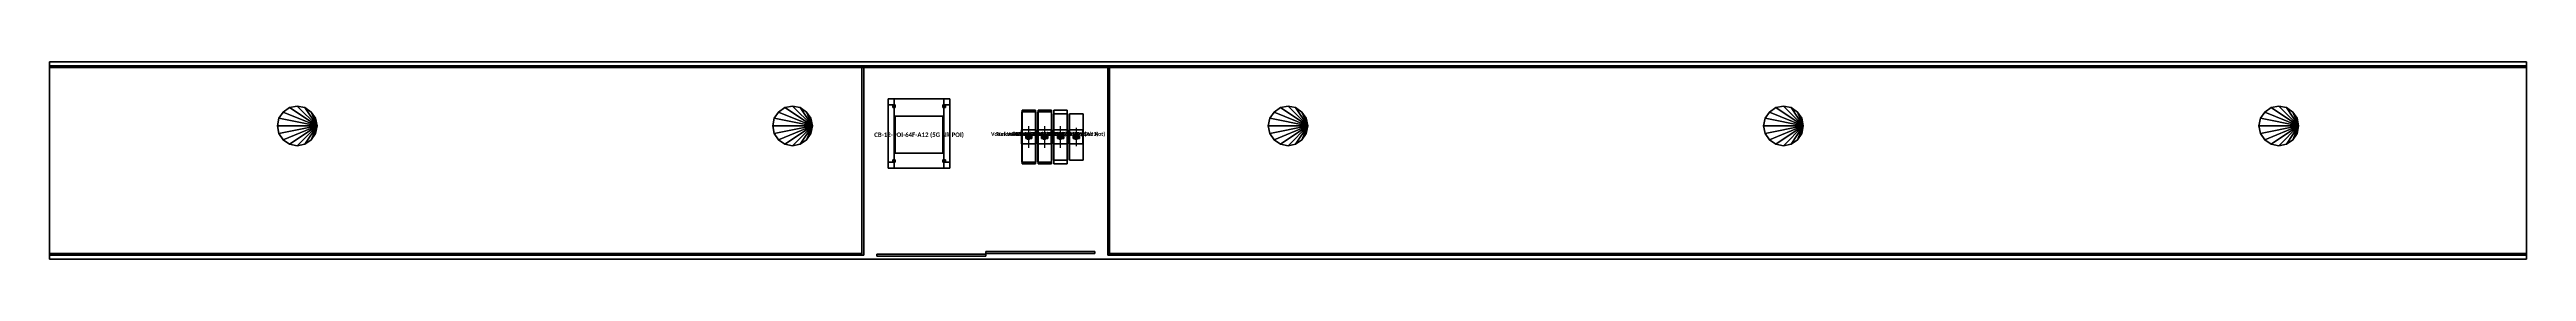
# Model space of a CAD drawing. Header units: millimetres. Extents: x -12500 to 12500, y -33223 to 2000.
# Drawn here: x -12500 to 12500, y 0 to 2000 of the extents above.
import ezdxf
from ezdxf.enums import TextEntityAlignment as Align

# ---------------------------------------------------------------- set-up
doc = ezdxf.new("R2010")
doc.units = ezdxf.units.MM
for name, color, linetype in [('EKP_POI_MODULLERI', 40, 'CONTINUOUS'), ('EKP_POI_TASIYICI_SASE', 30, 'CONTINUOUS'), ('EKP_TURK_TELEKOM_RRU', 4, 'CONTINUOUS'), ('EKP_TURKCELL_RRU', 5, 'CONTINUOUS'), ('EKP_VODAFONE_RRU', 1, 'CONTINUOUS'), ('KORKULUK_KAPI', 4, 'CONTINUOUS'), ('MONTAJ_BORULARI', 2, 'CONTINUOUS'), ('ZEMIN_PLATFORM', 8, 'CONTINUOUS')]:
    doc.layers.add(name, color=color, linetype=linetype)
doc.styles.get("Standard").update_dxf_attribs({"font": 'calibrib.ttf'})

msp = doc.modelspace()

# ---------------------------------------------------------------- linework, layer by layer
at = {"layer": 'EKP_POI_MODULLERI'}
for p, q in [((-3484, 1448, 203), (-3964, 1448, 203)), ((-3964, 1448, 203), (-3964, 1073, 203)), ((-3484, 1448, 467), (-3964, 1448, 467)), ((-3964, 1448, 467), (-3964, 1073, 467)), ((-3964, 1448, 203), (-3964, 1448, 467)), ((-3484, 1448, 633), (-3964, 1448, 633)), ((-3964, 1448, 633), (-3964, 1073, 633)), ((-3484, 1448, 897), (-3964, 1448, 897)), ((-3964, 1448, 897), (-3964, 1073, 897)), ((-3964, 1448, 633), (-3964, 1448, 897)), ((-3484, 1073, 203), (-3484, 1448, 203)), ((-3484, 1073, 467), (-3484, 1448, 467)), ((-3484, 1448, 203), (-3484, 1448, 467)), ((-3484, 1073, 633), (-3484, 1448, 633)), ((-3484, 1073, 897), (-3484, 1448, 897)), ((-3484, 1448, 633), (-3484, 1448, 897)), ((-3964, 1073, 203), (-3484, 1073, 203)), ((-3964, 1073, 467), (-3484, 1073, 467)), ((-3964, 1073, 203), (-3964, 1073, 467)), ((-3964, 1073, 633), (-3484, 1073, 633)), ((-3964, 1073, 897), (-3484, 1073, 897)), ((-3964, 1073, 633), (-3964, 1073, 897)), ((-3484, 1073, 203), (-3484, 1073, 467)), ((-3484, 1073, 633), (-3484, 1073, 897))]:
    msp.add_line(p, q, dxfattribs=at)
for points in [[(-3964, 1073, 203), (-3484, 1073, 203), (-3484, 1448, 203), (-3964, 1448, 203)], [(-3964, 1073, 467), (-3484, 1073, 467), (-3484, 1448, 467), (-3964, 1448, 467)], [(-3964, 1448, 203), (-3484, 1448, 203), (-3484, 1448, 467), (-3964, 1448, 467)], [(-3964, 1073, 203), (-3964, 1448, 203), (-3964, 1448, 467), (-3964, 1073, 467)], [(-3964, 1073, 633), (-3484, 1073, 633), (-3484, 1448, 633), (-3964, 1448, 633)], [(-3964, 1073, 897), (-3484, 1073, 897), (-3484, 1448, 897), (-3964, 1448, 897)], [(-3964, 1448, 633), (-3484, 1448, 633), (-3484, 1448, 897), (-3964, 1448, 897)], [(-3964, 1073, 633), (-3964, 1448, 633), (-3964, 1448, 897), (-3964, 1073, 897)], [(-3484, 1073, 203), (-3484, 1448, 203), (-3484, 1448, 467), (-3484, 1073, 467)], [(-3484, 1073, 633), (-3484, 1448, 633), (-3484, 1448, 897), (-3484, 1073, 897)], [(-3964, 1073, 203), (-3484, 1073, 203), (-3484, 1073, 467), (-3964, 1073, 467)], [(-3964, 1073, 633), (-3484, 1073, 633), (-3484, 1073, 897), (-3964, 1073, 897)]]:
    msp.add_3dface(points, dxfattribs=at)
at = {"layer": 'EKP_POI_TASIYICI_SASE'}
for p, q in [((-3414, 1623, 0), (-4034, 1623, 0)), ((-4034, 1623, 0), (-4034, 923, 0)), ((-3414, 1623, 100), (-4034, 1623, 100)), ((-4034, 1623, 100), (-4034, 923, 100)), ((-4034, 1623, 0), (-4034, 1623, 100)), ((-3974, 1623, 100), (-4034, 1623, 100)), ((-4034, 1623, 100), (-4034, 1563, 100)), ((-3974, 1623, 940), (-4034, 1623, 940)), ((-4034, 1623, 940), (-4034, 1563, 940)), ((-4034, 1623, 100), (-4034, 1623, 940)), ((-3414, 1623, 940), (-4034, 1623, 940)), ((-4034, 1623, 940), (-4034, 923, 940)), ((-3414, 1623, 1000), (-4034, 1623, 1000)), ((-4034, 1623, 1000), (-4034, 923, 1000)), ((-4034, 1623, 940), (-4034, 1623, 1000)), ((-4034, 1563, 100), (-3974, 1563, 100)), ((-4034, 1563, 940), (-3974, 1563, 940)), ((-4034, 1563, 100), (-4034, 1563, 940)), ((-3974, 1563, 140), (-4034, 1563, 140)), ((-4034, 1563, 140), (-4034, 983, 140)), ((-3974, 1563, 180), (-4034, 1563, 180)), ((-4034, 1563, 180), (-4034, 983, 180)), ((-4034, 1563, 140), (-4034, 1563, 180)), ((-3974, 1563, 500), (-4034, 1563, 500)), ((-4034, 1563, 500), (-4034, 983, 500)), ((-3974, 1563, 540), (-4034, 1563, 540)), ((-4034, 1563, 540), (-4034, 983, 540)), ((-4034, 1563, 500), (-4034, 1563, 540)), ((-3974, 1563, 880), (-4034, 1563, 880)), ((-4034, 1563, 880), (-4034, 983, 880)), ((-3974, 1563, 920), (-4034, 1563, 920)), ((-4034, 1563, 920), (-4034, 983, 920)), ((-4034, 1563, 880), (-4034, 1563, 920)), ((-3965, 1563, 100), (-3990, 1563, 100)), ((-3990, 1563, 100), (-3990, 1538, 100)), ((-3965, 1563, 940), (-3990, 1563, 940)), ((-3990, 1563, 940), (-3990, 1538, 940)), ((-3990, 1563, 100), (-3990, 1563, 940)), ((-3990, 1538, 100), (-3965, 1538, 100)), ((-3990, 1538, 940), (-3965, 1538, 940)), ((-3990, 1538, 100), (-3990, 1538, 940)), ((-3974, 1563, 100), (-3974, 1623, 100)), ((-3974, 1563, 940), (-3974, 1623, 940)), ((-3974, 1623, 100), (-3974, 1623, 940)), ((-3974, 1563, 100), (-3974, 1563, 940)), ((-3974, 983, 140), (-3974, 1563, 140)), ((-3974, 983, 180), (-3974, 1563, 180)), ((-3974, 1563, 140), (-3974, 1563, 180)), ((-3974, 983, 500), (-3974, 1563, 500)), ((-3974, 983, 540), (-3974, 1563, 540)), ((-3974, 1563, 500), (-3974, 1563, 540)), ((-3974, 983, 880), (-3974, 1563, 880)), ((-3974, 983, 920), (-3974, 1563, 920)), ((-3974, 1563, 880), (-3974, 1563, 920)), ((-3965, 1538, 100), (-3965, 1563, 100)), ((-3965, 1538, 940), (-3965, 1563, 940)), ((-3965, 1563, 100), (-3965, 1563, 940)), ((-3965, 1538, 100), (-3965, 1538, 940)), ((-3458, 1563, 100), (-3483, 1563, 100)), ((-3483, 1563, 100), (-3483, 1538, 100)), ((-3458, 1563, 940), (-3483, 1563, 940)), ((-3483, 1563, 940), (-3483, 1538, 940)), ((-3483, 1563, 100), (-3483, 1563, 940)), ((-3483, 1538, 100), (-3458, 1538, 100)), ((-3483, 1538, 940), (-3458, 1538, 940)), ((-3483, 1538, 100), (-3483, 1538, 940)), ((-3414, 1623, 100), (-3474, 1623, 100)), ((-3474, 1623, 100), (-3474, 1563, 100)), ((-3414, 1623, 940), (-3474, 1623, 940)), ((-3474, 1623, 940), (-3474, 1563, 940)), ((-3474, 1623, 100), (-3474, 1623, 940)), ((-3474, 1563, 100), (-3414, 1563, 100)), ((-3474, 1563, 940), (-3414, 1563, 940)), ((-3474, 1563, 100), (-3474, 1563, 940)), ((-3414, 1563, 140), (-3474, 1563, 140)), ((-3474, 1563, 140), (-3474, 983, 140)), ((-3414, 1563, 180), (-3474, 1563, 180)), ((-3474, 1563, 180), (-3474, 983, 180)), ((-3474, 1563, 140), (-3474, 1563, 180)), ((-3414, 1563, 500), (-3474, 1563, 500)), ((-3474, 1563, 500), (-3474, 983, 500)), ((-3414, 1563, 540), (-3474, 1563, 540)), ((-3474, 1563, 540), (-3474, 983, 540)), ((-3474, 1563, 500), (-3474, 1563, 540)), ((-3414, 1563, 880), (-3474, 1563, 880)), ((-3474, 1563, 880), (-3474, 983, 880)), ((-3414, 1563, 920), (-3474, 1563, 920)), ((-3474, 1563, 920), (-3474, 983, 920)), ((-3474, 1563, 880), (-3474, 1563, 920)), ((-3458, 1538, 100), (-3458, 1563, 100)), ((-3458, 1538, 940), (-3458, 1563, 940)), ((-3458, 1563, 100), (-3458, 1563, 940)), ((-3458, 1538, 100), (-3458, 1538, 940)), ((-3414, 923, 0), (-3414, 1623, 0)), ((-3414, 923, 100), (-3414, 1623, 100)), ((-3414, 1623, 0), (-3414, 1623, 100)), ((-3414, 1563, 100), (-3414, 1623, 100)), ((-3414, 1563, 940), (-3414, 1623, 940)), ((-3414, 1623, 100), (-3414, 1623, 940)), ((-3414, 923, 940), (-3414, 1623, 940)), ((-3414, 923, 1000), (-3414, 1623, 1000)), ((-3414, 1623, 940), (-3414, 1623, 1000)), ((-3414, 1563, 100), (-3414, 1563, 940)), ((-3414, 983, 140), (-3414, 1563, 140)), ((-3414, 983, 180), (-3414, 1563, 180)), ((-3414, 1563, 140), (-3414, 1563, 180)), ((-3414, 983, 500), (-3414, 1563, 500)), ((-3414, 983, 540), (-3414, 1563, 540)), ((-3414, 1563, 500), (-3414, 1563, 540)), ((-3414, 983, 880), (-3414, 1563, 880)), ((-3414, 983, 920), (-3414, 1563, 920)), ((-3414, 1563, 880), (-3414, 1563, 920)), ((-3965, 1008, 100), (-3990, 1008, 100)), ((-3990, 1008, 100), (-3990, 983, 100)), ((-3965, 1008, 940), (-3990, 1008, 940)), ((-3990, 1008, 940), (-3990, 983, 940)), ((-3990, 1008, 100), (-3990, 1008, 940)), ((-3965, 983, 100), (-3965, 1008, 100)), ((-3965, 983, 940), (-3965, 1008, 940)), ((-3965, 1008, 100), (-3965, 1008, 940)), ((-3458, 1008, 100), (-3483, 1008, 100)), ((-3483, 1008, 100), (-3483, 983, 100)), ((-3458, 1008, 940), (-3483, 1008, 940)), ((-3483, 1008, 940), (-3483, 983, 940)), ((-3483, 1008, 100), (-3483, 1008, 940)), ((-3458, 983, 100), (-3458, 1008, 100)), ((-3458, 983, 940), (-3458, 1008, 940)), ((-3458, 1008, 100), (-3458, 1008, 940)), ((-3974, 983, 100), (-4034, 983, 100)), ((-4034, 983, 100), (-4034, 923, 100)), ((-3974, 983, 940), (-4034, 983, 940)), ((-4034, 983, 940), (-4034, 923, 940)), ((-4034, 983, 100), (-4034, 983, 940)), ((-4034, 983, 140), (-3974, 983, 140)), ((-4034, 983, 180), (-3974, 983, 180)), ((-4034, 983, 140), (-4034, 983, 180)), ((-4034, 983, 500), (-3974, 983, 500)), ((-4034, 983, 540), (-3974, 983, 540)), ((-4034, 983, 500), (-4034, 983, 540)), ((-4034, 983, 880), (-3974, 983, 880)), ((-4034, 983, 920), (-3974, 983, 920)), ((-4034, 983, 880), (-4034, 983, 920)), ((-4034, 923, 0), (-3414, 923, 0)), ((-4034, 923, 100), (-3414, 923, 100)), ((-4034, 923, 0), (-4034, 923, 100)), ((-4034, 923, 100), (-3974, 923, 100)), ((-4034, 923, 940), (-3974, 923, 940)), ((-4034, 923, 100), (-4034, 923, 940)), ((-4034, 923, 940), (-3414, 923, 940)), ((-4034, 923, 1000), (-3414, 923, 1000)), ((-4034, 923, 940), (-4034, 923, 1000)), ((-3990, 983, 100), (-3965, 983, 100)), ((-3990, 983, 940), (-3965, 983, 940)), ((-3990, 983, 100), (-3990, 983, 940)), ((-3974, 923, 100), (-3974, 983, 100)), ((-3974, 923, 940), (-3974, 983, 940)), ((-3974, 983, 100), (-3974, 983, 940)), ((-3974, 983, 140), (-3974, 983, 180)), ((-3974, 983, 500), (-3974, 983, 540)), ((-3974, 983, 880), (-3974, 983, 920)), ((-3974, 923, 100), (-3974, 923, 940)), ((-3965, 983, 100), (-3965, 983, 940)), ((-3483, 983, 100), (-3458, 983, 100)), ((-3483, 983, 940), (-3458, 983, 940)), ((-3483, 983, 100), (-3483, 983, 940)), ((-3414, 983, 100), (-3474, 983, 100)), ((-3474, 983, 100), (-3474, 923, 100)), ((-3414, 983, 940), (-3474, 983, 940)), ((-3474, 983, 940), (-3474, 923, 940)), ((-3474, 983, 100), (-3474, 983, 940)), ((-3474, 983, 140), (-3414, 983, 140)), ((-3474, 983, 180), (-3414, 983, 180)), ((-3474, 983, 140), (-3474, 983, 180)), ((-3474, 983, 500), (-3414, 983, 500)), ((-3474, 983, 540), (-3414, 983, 540)), ((-3474, 983, 500), (-3474, 983, 540)), ((-3474, 983, 880), (-3414, 983, 880)), ((-3474, 983, 920), (-3414, 983, 920)), ((-3474, 983, 880), (-3474, 983, 920)), ((-3474, 923, 100), (-3414, 923, 100)), ((-3474, 923, 940), (-3414, 923, 940)), ((-3474, 923, 100), (-3474, 923, 940)), ((-3458, 983, 100), (-3458, 983, 940)), ((-3414, 923, 100), (-3414, 983, 100)), ((-3414, 923, 940), (-3414, 983, 940)), ((-3414, 983, 100), (-3414, 983, 940)), ((-3414, 983, 140), (-3414, 983, 180)), ((-3414, 983, 500), (-3414, 983, 540)), ((-3414, 983, 880), (-3414, 983, 920)), ((-3414, 923, 0), (-3414, 923, 100)), ((-3414, 923, 100), (-3414, 923, 940)), ((-3414, 923, 940), (-3414, 923, 1000))]:
    msp.add_line(p, q, dxfattribs=at)
for points in [[(-4034, 923, 0), (-3414, 923, 0), (-3414, 1623, 0), (-4034, 1623, 0)], [(-4034, 923, 100), (-3414, 923, 100), (-3414, 1623, 100), (-4034, 1623, 100)], [(-4034, 1623, 0), (-3414, 1623, 0), (-3414, 1623, 100), (-4034, 1623, 100)], [(-4034, 923, 0), (-4034, 1623, 0), (-4034, 1623, 100), (-4034, 923, 100)], [(-4034, 1563, 100), (-3974, 1563, 100), (-3974, 1623, 100), (-4034, 1623, 100)], [(-4034, 1563, 940), (-3974, 1563, 940), (-3974, 1623, 940), (-4034, 1623, 940)], [(-4034, 1623, 100), (-3974, 1623, 100), (-3974, 1623, 940), (-4034, 1623, 940)], [(-4034, 1563, 100), (-4034, 1623, 100), (-4034, 1623, 940), (-4034, 1563, 940)], [(-4034, 923, 940), (-3414, 923, 940), (-3414, 1623, 940), (-4034, 1623, 940)], [(-4034, 923, 1000), (-3414, 923, 1000), (-3414, 1623, 1000), (-4034, 1623, 1000)], [(-4034, 1623, 940), (-3414, 1623, 940), (-3414, 1623, 1000), (-4034, 1623, 1000)], [(-4034, 923, 940), (-4034, 1623, 940), (-4034, 1623, 1000), (-4034, 923, 1000)], [(-4034, 1563, 100), (-3974, 1563, 100), (-3974, 1563, 940), (-4034, 1563, 940)], [(-4034, 983, 140), (-3974, 983, 140), (-3974, 1563, 140), (-4034, 1563, 140)], [(-4034, 983, 180), (-3974, 983, 180), (-3974, 1563, 180), (-4034, 1563, 180)], [(-4034, 1563, 140), (-3974, 1563, 140), (-3974, 1563, 180), (-4034, 1563, 180)], [(-4034, 983, 140), (-4034, 1563, 140), (-4034, 1563, 180), (-4034, 983, 180)], [(-4034, 983, 500), (-3974, 983, 500), (-3974, 1563, 500), (-4034, 1563, 500)], [(-4034, 983, 540), (-3974, 983, 540), (-3974, 1563, 540), (-4034, 1563, 540)], [(-4034, 1563, 500), (-3974, 1563, 500), (-3974, 1563, 540), (-4034, 1563, 540)], [(-4034, 983, 500), (-4034, 1563, 500), (-4034, 1563, 540), (-4034, 983, 540)], [(-4034, 983, 880), (-3974, 983, 880), (-3974, 1563, 880), (-4034, 1563, 880)], [(-4034, 983, 920), (-3974, 983, 920), (-3974, 1563, 920), (-4034, 1563, 920)], [(-4034, 1563, 880), (-3974, 1563, 880), (-3974, 1563, 920), (-4034, 1563, 920)], [(-4034, 983, 880), (-4034, 1563, 880), (-4034, 1563, 920), (-4034, 983, 920)], [(-3990, 1538, 100), (-3965, 1538, 100), (-3965, 1563, 100), (-3990, 1563, 100)], [(-3990, 1538, 940), (-3965, 1538, 940), (-3965, 1563, 940), (-3990, 1563, 940)], [(-3990, 1563, 100), (-3965, 1563, 100), (-3965, 1563, 940), (-3990, 1563, 940)], [(-3990, 1538, 100), (-3990, 1563, 100), (-3990, 1563, 940), (-3990, 1538, 940)], [(-3990, 1538, 100), (-3965, 1538, 100), (-3965, 1538, 940), (-3990, 1538, 940)], [(-3974, 1563, 100), (-3974, 1623, 100), (-3974, 1623, 940), (-3974, 1563, 940)], [(-3974, 983, 140), (-3974, 1563, 140), (-3974, 1563, 180), (-3974, 983, 180)], [(-3974, 983, 500), (-3974, 1563, 500), (-3974, 1563, 540), (-3974, 983, 540)], [(-3974, 983, 880), (-3974, 1563, 880), (-3974, 1563, 920), (-3974, 983, 920)], [(-3965, 1538, 100), (-3965, 1563, 100), (-3965, 1563, 940), (-3965, 1538, 940)], [(-3483, 1538, 100), (-3458, 1538, 100), (-3458, 1563, 100), (-3483, 1563, 100)], [(-3483, 1538, 940), (-3458, 1538, 940), (-3458, 1563, 940), (-3483, 1563, 940)], [(-3483, 1563, 100), (-3458, 1563, 100), (-3458, 1563, 940), (-3483, 1563, 940)], [(-3483, 1538, 100), (-3483, 1563, 100), (-3483, 1563, 940), (-3483, 1538, 940)], [(-3483, 1538, 100), (-3458, 1538, 100), (-3458, 1538, 940), (-3483, 1538, 940)], [(-3474, 1563, 100), (-3414, 1563, 100), (-3414, 1623, 100), (-3474, 1623, 100)], [(-3474, 1563, 940), (-3414, 1563, 940), (-3414, 1623, 940), (-3474, 1623, 940)], [(-3474, 1623, 100), (-3414, 1623, 100), (-3414, 1623, 940), (-3474, 1623, 940)], [(-3474, 1563, 100), (-3474, 1623, 100), (-3474, 1623, 940), (-3474, 1563, 940)], [(-3474, 1563, 100), (-3414, 1563, 100), (-3414, 1563, 940), (-3474, 1563, 940)], [(-3474, 983, 140), (-3414, 983, 140), (-3414, 1563, 140), (-3474, 1563, 140)], [(-3474, 983, 180), (-3414, 983, 180), (-3414, 1563, 180), (-3474, 1563, 180)], [(-3474, 1563, 140), (-3414, 1563, 140), (-3414, 1563, 180), (-3474, 1563, 180)], [(-3474, 983, 140), (-3474, 1563, 140), (-3474, 1563, 180), (-3474, 983, 180)], [(-3474, 983, 500), (-3414, 983, 500), (-3414, 1563, 500), (-3474, 1563, 500)], [(-3474, 983, 540), (-3414, 983, 540), (-3414, 1563, 540), (-3474, 1563, 540)], [(-3474, 1563, 500), (-3414, 1563, 500), (-3414, 1563, 540), (-3474, 1563, 540)], [(-3474, 983, 500), (-3474, 1563, 500), (-3474, 1563, 540), (-3474, 983, 540)], [(-3474, 983, 880), (-3414, 983, 880), (-3414, 1563, 880), (-3474, 1563, 880)], [(-3474, 983, 920), (-3414, 983, 920), (-3414, 1563, 920), (-3474, 1563, 920)], [(-3474, 1563, 880), (-3414, 1563, 880), (-3414, 1563, 920), (-3474, 1563, 920)], [(-3474, 983, 880), (-3474, 1563, 880), (-3474, 1563, 920), (-3474, 983, 920)], [(-3458, 1538, 100), (-3458, 1563, 100), (-3458, 1563, 940), (-3458, 1538, 940)], [(-3414, 923, 0), (-3414, 1623, 0), (-3414, 1623, 100), (-3414, 923, 100)], [(-3414, 1563, 100), (-3414, 1623, 100), (-3414, 1623, 940), (-3414, 1563, 940)], [(-3414, 923, 940), (-3414, 1623, 940), (-3414, 1623, 1000), (-3414, 923, 1000)], [(-3414, 983, 140), (-3414, 1563, 140), (-3414, 1563, 180), (-3414, 983, 180)], [(-3414, 983, 500), (-3414, 1563, 500), (-3414, 1563, 540), (-3414, 983, 540)], [(-3414, 983, 880), (-3414, 1563, 880), (-3414, 1563, 920), (-3414, 983, 920)], [(-3990, 983, 100), (-3965, 983, 100), (-3965, 1008, 100), (-3990, 1008, 100)], [(-3990, 983, 940), (-3965, 983, 940), (-3965, 1008, 940), (-3990, 1008, 940)], [(-3990, 1008, 100), (-3965, 1008, 100), (-3965, 1008, 940), (-3990, 1008, 940)], [(-3990, 983, 100), (-3990, 1008, 100), (-3990, 1008, 940), (-3990, 983, 940)], [(-3965, 983, 100), (-3965, 1008, 100), (-3965, 1008, 940), (-3965, 983, 940)], [(-3483, 983, 100), (-3458, 983, 100), (-3458, 1008, 100), (-3483, 1008, 100)], [(-3483, 983, 940), (-3458, 983, 940), (-3458, 1008, 940), (-3483, 1008, 940)], [(-3483, 1008, 100), (-3458, 1008, 100), (-3458, 1008, 940), (-3483, 1008, 940)], [(-3483, 983, 100), (-3483, 1008, 100), (-3483, 1008, 940), (-3483, 983, 940)], [(-3458, 983, 100), (-3458, 1008, 100), (-3458, 1008, 940), (-3458, 983, 940)], [(-4034, 923, 100), (-3974, 923, 100), (-3974, 983, 100), (-4034, 983, 100)], [(-4034, 923, 940), (-3974, 923, 940), (-3974, 983, 940), (-4034, 983, 940)], [(-4034, 983, 100), (-3974, 983, 100), (-3974, 983, 940), (-4034, 983, 940)], [(-4034, 923, 100), (-4034, 983, 100), (-4034, 983, 940), (-4034, 923, 940)], [(-4034, 983, 140), (-3974, 983, 140), (-3974, 983, 180), (-4034, 983, 180)], [(-4034, 983, 500), (-3974, 983, 500), (-3974, 983, 540), (-4034, 983, 540)], [(-4034, 983, 880), (-3974, 983, 880), (-3974, 983, 920), (-4034, 983, 920)], [(-4034, 923, 0), (-3414, 923, 0), (-3414, 923, 100), (-4034, 923, 100)], [(-4034, 923, 100), (-3974, 923, 100), (-3974, 923, 940), (-4034, 923, 940)], [(-4034, 923, 940), (-3414, 923, 940), (-3414, 923, 1000), (-4034, 923, 1000)], [(-3990, 983, 100), (-3965, 983, 100), (-3965, 983, 940), (-3990, 983, 940)], [(-3974, 923, 100), (-3974, 983, 100), (-3974, 983, 940), (-3974, 923, 940)], [(-3483, 983, 100), (-3458, 983, 100), (-3458, 983, 940), (-3483, 983, 940)], [(-3474, 923, 100), (-3414, 923, 100), (-3414, 983, 100), (-3474, 983, 100)], [(-3474, 923, 940), (-3414, 923, 940), (-3414, 983, 940), (-3474, 983, 940)], [(-3474, 983, 100), (-3414, 983, 100), (-3414, 983, 940), (-3474, 983, 940)], [(-3474, 923, 100), (-3474, 983, 100), (-3474, 983, 940), (-3474, 923, 940)], [(-3474, 983, 140), (-3414, 983, 140), (-3414, 983, 180), (-3474, 983, 180)], [(-3474, 983, 500), (-3414, 983, 500), (-3414, 983, 540), (-3474, 983, 540)], [(-3474, 983, 880), (-3414, 983, 880), (-3414, 983, 920), (-3474, 983, 920)], [(-3474, 923, 100), (-3414, 923, 100), (-3414, 923, 940), (-3474, 923, 940)], [(-3414, 923, 100), (-3414, 983, 100), (-3414, 983, 940), (-3414, 923, 940)]]:
    msp.add_3dface(points, dxfattribs=at)
at = {"layer": 'EKP_TURK_TELEKOM_RRU'}
for p, q in [((-2226, 1471, 480), (-2366, 1471, 480)), ((-2366, 1471, 480), (-2366, 1005, 480)), ((-2226, 1471, 990), (-2366, 1471, 990)), ((-2366, 1471, 990), (-2366, 1005, 990)), ((-2366, 1471, 480), (-2366, 1471, 990)), ((-2264, 1253, 990), (-2327, 1253, 990)), ((-2327, 1253, 990), (-2327, 1223, 990)), ((-2264, 1253, 1020), (-2327, 1253, 1020)), ((-2327, 1253, 1020), (-2327, 1223, 1020)), ((-2327, 1253, 990), (-2327, 1253, 1020)), ((-2296, 1145, 990), (-2296, 1331, 990)), ((-2264, 1223, 990), (-2264, 1253, 990)), ((-2264, 1223, 1020), (-2264, 1253, 1020)), ((-2264, 1253, 990), (-2264, 1253, 1020)), ((-2226, 1005, 480), (-2226, 1471, 480)), ((-2226, 1005, 990), (-2226, 1471, 990)), ((-2226, 1471, 480), (-2226, 1471, 990)), ((-2066, 1471, 480), (-2206, 1471, 480)), ((-2206, 1471, 480), (-2206, 1005, 480)), ((-2066, 1471, 990), (-2206, 1471, 990)), ((-2206, 1471, 990), (-2206, 1005, 990)), ((-2206, 1471, 480), (-2206, 1471, 990)), ((-2104, 1253, 990), (-2167, 1253, 990)), ((-2167, 1253, 990), (-2167, 1223, 990)), ((-2104, 1253, 1020), (-2167, 1253, 1020)), ((-2167, 1253, 1020), (-2167, 1223, 1020)), ((-2167, 1253, 990), (-2167, 1253, 1020)), ((-2136, 1145, 990), (-2136, 1331, 990)), ((-2104, 1223, 990), (-2104, 1253, 990)), ((-2104, 1223, 1020), (-2104, 1253, 1020)), ((-2104, 1253, 990), (-2104, 1253, 1020)), ((-2066, 1005, 480), (-2066, 1471, 480)), ((-2066, 1005, 990), (-2066, 1471, 990)), ((-2066, 1471, 480), (-2066, 1471, 990)), ((-2366, 1005, 480), (-2226, 1005, 480)), ((-2366, 1005, 990), (-2226, 1005, 990)), ((-2366, 1005, 480), (-2366, 1005, 990)), ((-2327, 1223, 990), (-2264, 1223, 990)), ((-2327, 1223, 1020), (-2264, 1223, 1020)), ((-2327, 1223, 990), (-2327, 1223, 1020)), ((-2324, 1238, 990), (-2268, 1238, 990)), ((-2264, 1223, 990), (-2264, 1223, 1020)), ((-2226, 1005, 480), (-2226, 1005, 990)), ((-2206, 1005, 480), (-2066, 1005, 480)), ((-2206, 1005, 990), (-2066, 1005, 990)), ((-2206, 1005, 480), (-2206, 1005, 990)), ((-2167, 1223, 990), (-2104, 1223, 990)), ((-2167, 1223, 1020), (-2104, 1223, 1020)), ((-2167, 1223, 990), (-2167, 1223, 1020)), ((-2164, 1238, 990), (-2108, 1238, 990)), ((-2104, 1223, 990), (-2104, 1223, 1020)), ((-2066, 1005, 480), (-2066, 1005, 990))]:
    msp.add_line(p, q, dxfattribs=at)
for points in [[(-2366, 1005, 480), (-2226, 1005, 480), (-2226, 1471, 480), (-2366, 1471, 480)], [(-2366, 1005, 990), (-2226, 1005, 990), (-2226, 1471, 990), (-2366, 1471, 990)], [(-2366, 1471, 480), (-2226, 1471, 480), (-2226, 1471, 990), (-2366, 1471, 990)], [(-2366, 1005, 480), (-2366, 1471, 480), (-2366, 1471, 990), (-2366, 1005, 990)], [(-2327, 1223, 990), (-2264, 1223, 990), (-2264, 1253, 990), (-2327, 1253, 990)], [(-2327, 1223, 1020), (-2264, 1223, 1020), (-2264, 1253, 1020), (-2327, 1253, 1020)], [(-2327, 1253, 990), (-2264, 1253, 990), (-2264, 1253, 1020), (-2327, 1253, 1020)], [(-2327, 1223, 990), (-2327, 1253, 990), (-2327, 1253, 1020), (-2327, 1223, 1020)], [(-2264, 1223, 990), (-2264, 1253, 990), (-2264, 1253, 1020), (-2264, 1223, 1020)], [(-2226, 1005, 480), (-2226, 1471, 480), (-2226, 1471, 990), (-2226, 1005, 990)], [(-2206, 1005, 480), (-2066, 1005, 480), (-2066, 1471, 480), (-2206, 1471, 480)], [(-2206, 1005, 990), (-2066, 1005, 990), (-2066, 1471, 990), (-2206, 1471, 990)], [(-2206, 1471, 480), (-2066, 1471, 480), (-2066, 1471, 990), (-2206, 1471, 990)], [(-2206, 1005, 480), (-2206, 1471, 480), (-2206, 1471, 990), (-2206, 1005, 990)], [(-2167, 1223, 990), (-2104, 1223, 990), (-2104, 1253, 990), (-2167, 1253, 990)], [(-2167, 1223, 1020), (-2104, 1223, 1020), (-2104, 1253, 1020), (-2167, 1253, 1020)], [(-2167, 1253, 990), (-2104, 1253, 990), (-2104, 1253, 1020), (-2167, 1253, 1020)], [(-2167, 1223, 990), (-2167, 1253, 990), (-2167, 1253, 1020), (-2167, 1223, 1020)], [(-2104, 1223, 990), (-2104, 1253, 990), (-2104, 1253, 1020), (-2104, 1223, 1020)], [(-2066, 1005, 480), (-2066, 1471, 480), (-2066, 1471, 990), (-2066, 1005, 990)], [(-2366, 1005, 480), (-2226, 1005, 480), (-2226, 1005, 990), (-2366, 1005, 990)], [(-2327, 1223, 990), (-2264, 1223, 990), (-2264, 1223, 1020), (-2327, 1223, 1020)], [(-2206, 1005, 480), (-2066, 1005, 480), (-2066, 1005, 990), (-2206, 1005, 990)], [(-2167, 1223, 990), (-2104, 1223, 990), (-2104, 1223, 1020), (-2167, 1223, 1020)]]:
    msp.add_3dface(points, dxfattribs=at)
at = {"layer": 'EKP_TURKCELL_RRU'}
for p, q in [((-2546, 1493, 480), (-2686, 1493, 480)), ((-2686, 1493, 480), (-2686, 983, 480)), ((-2546, 1493, 990), (-2686, 1493, 990)), ((-2686, 1493, 990), (-2686, 983, 990)), ((-2686, 1493, 480), (-2686, 1493, 990)), ((-2584, 1253, 990), (-2647, 1253, 990)), ((-2647, 1253, 990), (-2647, 1223, 990)), ((-2584, 1253, 1020), (-2647, 1253, 1020)), ((-2647, 1253, 1020), (-2647, 1223, 1020)), ((-2647, 1253, 990), (-2647, 1253, 1020)), ((-2616, 1136, 990), (-2616, 1340, 990)), ((-2584, 1223, 990), (-2584, 1253, 990)), ((-2584, 1223, 1020), (-2584, 1253, 1020)), ((-2584, 1253, 990), (-2584, 1253, 1020)), ((-2546, 983, 480), (-2546, 1493, 480)), ((-2546, 983, 990), (-2546, 1493, 990)), ((-2546, 1493, 480), (-2546, 1493, 990)), ((-2386, 1493, 480), (-2526, 1493, 480)), ((-2526, 1493, 480), (-2526, 983, 480)), ((-2386, 1493, 990), (-2526, 1493, 990)), ((-2526, 1493, 990), (-2526, 983, 990)), ((-2526, 1493, 480), (-2526, 1493, 990)), ((-2424, 1253, 990), (-2487, 1253, 990)), ((-2487, 1253, 990), (-2487, 1223, 990)), ((-2424, 1253, 1020), (-2487, 1253, 1020)), ((-2487, 1253, 1020), (-2487, 1223, 1020)), ((-2487, 1253, 990), (-2487, 1253, 1020)), ((-2456, 1136, 990), (-2456, 1340, 990)), ((-2424, 1223, 990), (-2424, 1253, 990)), ((-2424, 1223, 1020), (-2424, 1253, 1020)), ((-2424, 1253, 990), (-2424, 1253, 1020)), ((-2386, 983, 480), (-2386, 1493, 480)), ((-2386, 983, 990), (-2386, 1493, 990)), ((-2386, 1493, 480), (-2386, 1493, 990)), ((-2647, 1223, 990), (-2584, 1223, 990)), ((-2647, 1223, 1020), (-2584, 1223, 1020)), ((-2647, 1223, 990), (-2647, 1223, 1020)), ((-2644, 1238, 990), (-2588, 1238, 990)), ((-2584, 1223, 990), (-2584, 1223, 1020)), ((-2487, 1223, 990), (-2424, 1223, 990)), ((-2487, 1223, 1020), (-2424, 1223, 1020)), ((-2487, 1223, 990), (-2487, 1223, 1020)), ((-2484, 1238, 990), (-2428, 1238, 990)), ((-2424, 1223, 990), (-2424, 1223, 1020)), ((-2686, 983, 480), (-2546, 983, 480)), ((-2686, 983, 990), (-2546, 983, 990)), ((-2686, 983, 480), (-2686, 983, 990)), ((-2546, 983, 480), (-2546, 983, 990)), ((-2526, 983, 480), (-2386, 983, 480)), ((-2526, 983, 990), (-2386, 983, 990)), ((-2526, 983, 480), (-2526, 983, 990)), ((-2386, 983, 480), (-2386, 983, 990))]:
    msp.add_line(p, q, dxfattribs=at)
for points in [[(-2686, 983, 480), (-2546, 983, 480), (-2546, 1493, 480), (-2686, 1493, 480)], [(-2686, 983, 990), (-2546, 983, 990), (-2546, 1493, 990), (-2686, 1493, 990)], [(-2686, 1493, 480), (-2546, 1493, 480), (-2546, 1493, 990), (-2686, 1493, 990)], [(-2686, 983, 480), (-2686, 1493, 480), (-2686, 1493, 990), (-2686, 983, 990)], [(-2647, 1223, 990), (-2584, 1223, 990), (-2584, 1253, 990), (-2647, 1253, 990)], [(-2647, 1223, 1020), (-2584, 1223, 1020), (-2584, 1253, 1020), (-2647, 1253, 1020)], [(-2647, 1253, 990), (-2584, 1253, 990), (-2584, 1253, 1020), (-2647, 1253, 1020)], [(-2647, 1223, 990), (-2647, 1253, 990), (-2647, 1253, 1020), (-2647, 1223, 1020)], [(-2584, 1223, 990), (-2584, 1253, 990), (-2584, 1253, 1020), (-2584, 1223, 1020)], [(-2546, 983, 480), (-2546, 1493, 480), (-2546, 1493, 990), (-2546, 983, 990)], [(-2526, 983, 480), (-2386, 983, 480), (-2386, 1493, 480), (-2526, 1493, 480)], [(-2526, 983, 990), (-2386, 983, 990), (-2386, 1493, 990), (-2526, 1493, 990)], [(-2526, 1493, 480), (-2386, 1493, 480), (-2386, 1493, 990), (-2526, 1493, 990)], [(-2526, 983, 480), (-2526, 1493, 480), (-2526, 1493, 990), (-2526, 983, 990)], [(-2487, 1223, 990), (-2424, 1223, 990), (-2424, 1253, 990), (-2487, 1253, 990)], [(-2487, 1223, 1020), (-2424, 1223, 1020), (-2424, 1253, 1020), (-2487, 1253, 1020)], [(-2487, 1253, 990), (-2424, 1253, 990), (-2424, 1253, 1020), (-2487, 1253, 1020)], [(-2487, 1223, 990), (-2487, 1253, 990), (-2487, 1253, 1020), (-2487, 1223, 1020)], [(-2424, 1223, 990), (-2424, 1253, 990), (-2424, 1253, 1020), (-2424, 1223, 1020)], [(-2386, 983, 480), (-2386, 1493, 480), (-2386, 1493, 990), (-2386, 983, 990)], [(-2647, 1223, 990), (-2584, 1223, 990), (-2584, 1223, 1020), (-2647, 1223, 1020)], [(-2487, 1223, 990), (-2424, 1223, 990), (-2424, 1223, 1020), (-2487, 1223, 1020)], [(-2686, 983, 480), (-2546, 983, 480), (-2546, 983, 990), (-2686, 983, 990)], [(-2526, 983, 480), (-2386, 983, 480), (-2386, 983, 990), (-2526, 983, 990)]]:
    msp.add_3dface(points, dxfattribs=at)
at = {"layer": 'EKP_VODAFONE_RRU'}
for p, q in [((-2548, 1509, 1230), (-2683, 1509, 1230)), ((-2683, 1509, 1230), (-2683, 967, 1230)), ((-2548, 1509, 1740), (-2683, 1509, 1740)), ((-2683, 1509, 1740), (-2683, 967, 1740)), ((-2683, 1509, 1230), (-2683, 1509, 1740)), ((-2548, 967, 1230), (-2548, 1509, 1230)), ((-2548, 967, 1740), (-2548, 1509, 1740)), ((-2548, 1509, 1230), (-2548, 1509, 1740)), ((-2388, 1509, 1230), (-2523, 1509, 1230)), ((-2523, 1509, 1230), (-2523, 967, 1230)), ((-2388, 1509, 1740), (-2523, 1509, 1740)), ((-2523, 1509, 1740), (-2523, 967, 1740)), ((-2523, 1509, 1230), (-2523, 1509, 1740)), ((-2388, 967, 1230), (-2388, 1509, 1230)), ((-2388, 967, 1740), (-2388, 1509, 1740)), ((-2388, 1509, 1230), (-2388, 1509, 1740)), ((-2228, 1509, 1230), (-2363, 1509, 1230)), ((-2363, 1509, 1230), (-2363, 967, 1230)), ((-2228, 1509, 1740), (-2363, 1509, 1740)), ((-2363, 1509, 1740), (-2363, 967, 1740)), ((-2363, 1509, 1230), (-2363, 1509, 1740)), ((-2228, 967, 1230), (-2228, 1509, 1230)), ((-2228, 967, 1740), (-2228, 1509, 1740)), ((-2228, 1509, 1230), (-2228, 1509, 1740)), ((-2585, 1253, 1740), (-2646, 1253, 1740)), ((-2646, 1253, 1740), (-2646, 1223, 1740)), ((-2585, 1253, 1770), (-2646, 1253, 1770)), ((-2646, 1253, 1770), (-2646, 1223, 1770)), ((-2646, 1253, 1740), (-2646, 1253, 1770)), ((-2616, 1129, 1740), (-2616, 1346, 1740)), ((-2585, 1223, 1740), (-2585, 1253, 1740)), ((-2585, 1223, 1770), (-2585, 1253, 1770)), ((-2585, 1253, 1740), (-2585, 1253, 1770)), ((-2425, 1253, 1740), (-2486, 1253, 1740)), ((-2486, 1253, 1740), (-2486, 1223, 1740)), ((-2425, 1253, 1770), (-2486, 1253, 1770)), ((-2486, 1253, 1770), (-2486, 1223, 1770)), ((-2486, 1253, 1740), (-2486, 1253, 1770)), ((-2456, 1129, 1740), (-2456, 1346, 1740)), ((-2425, 1223, 1740), (-2425, 1253, 1740)), ((-2425, 1223, 1770), (-2425, 1253, 1770)), ((-2425, 1253, 1740), (-2425, 1253, 1770)), ((-2265, 1253, 1740), (-2326, 1253, 1740)), ((-2326, 1253, 1740), (-2326, 1223, 1740)), ((-2265, 1253, 1770), (-2326, 1253, 1770)), ((-2326, 1253, 1770), (-2326, 1223, 1770)), ((-2326, 1253, 1740), (-2326, 1253, 1770)), ((-2296, 1129, 1740), (-2296, 1346, 1740)), ((-2265, 1223, 1740), (-2265, 1253, 1740)), ((-2265, 1223, 1770), (-2265, 1253, 1770)), ((-2265, 1253, 1740), (-2265, 1253, 1770)), ((-2646, 1223, 1740), (-2585, 1223, 1740)), ((-2646, 1223, 1770), (-2585, 1223, 1770)), ((-2646, 1223, 1740), (-2646, 1223, 1770)), ((-2643, 1238, 1740), (-2589, 1238, 1740)), ((-2585, 1223, 1740), (-2585, 1223, 1770)), ((-2486, 1223, 1740), (-2425, 1223, 1740)), ((-2486, 1223, 1770), (-2425, 1223, 1770)), ((-2486, 1223, 1740), (-2486, 1223, 1770)), ((-2483, 1238, 1740), (-2429, 1238, 1740)), ((-2425, 1223, 1740), (-2425, 1223, 1770)), ((-2326, 1223, 1740), (-2265, 1223, 1740)), ((-2326, 1223, 1770), (-2265, 1223, 1770)), ((-2326, 1223, 1740), (-2326, 1223, 1770)), ((-2323, 1238, 1740), (-2269, 1238, 1740)), ((-2265, 1223, 1740), (-2265, 1223, 1770)), ((-2683, 967, 1230), (-2548, 967, 1230)), ((-2683, 967, 1740), (-2548, 967, 1740)), ((-2683, 967, 1230), (-2683, 967, 1740)), ((-2548, 967, 1230), (-2548, 967, 1740)), ((-2523, 967, 1230), (-2388, 967, 1230)), ((-2523, 967, 1740), (-2388, 967, 1740)), ((-2523, 967, 1230), (-2523, 967, 1740)), ((-2388, 967, 1230), (-2388, 967, 1740)), ((-2363, 967, 1230), (-2228, 967, 1230)), ((-2363, 967, 1740), (-2228, 967, 1740)), ((-2363, 967, 1230), (-2363, 967, 1740)), ((-2228, 967, 1230), (-2228, 967, 1740))]:
    msp.add_line(p, q, dxfattribs=at)
for points in [[(-2683, 967, 1230), (-2548, 967, 1230), (-2548, 1509, 1230), (-2683, 1509, 1230)], [(-2683, 967, 1740), (-2548, 967, 1740), (-2548, 1509, 1740), (-2683, 1509, 1740)], [(-2683, 1509, 1230), (-2548, 1509, 1230), (-2548, 1509, 1740), (-2683, 1509, 1740)], [(-2683, 967, 1230), (-2683, 1509, 1230), (-2683, 1509, 1740), (-2683, 967, 1740)], [(-2548, 967, 1230), (-2548, 1509, 1230), (-2548, 1509, 1740), (-2548, 967, 1740)], [(-2523, 967, 1230), (-2388, 967, 1230), (-2388, 1509, 1230), (-2523, 1509, 1230)], [(-2523, 967, 1740), (-2388, 967, 1740), (-2388, 1509, 1740), (-2523, 1509, 1740)], [(-2523, 1509, 1230), (-2388, 1509, 1230), (-2388, 1509, 1740), (-2523, 1509, 1740)], [(-2523, 967, 1230), (-2523, 1509, 1230), (-2523, 1509, 1740), (-2523, 967, 1740)], [(-2388, 967, 1230), (-2388, 1509, 1230), (-2388, 1509, 1740), (-2388, 967, 1740)], [(-2363, 967, 1230), (-2228, 967, 1230), (-2228, 1509, 1230), (-2363, 1509, 1230)], [(-2363, 967, 1740), (-2228, 967, 1740), (-2228, 1509, 1740), (-2363, 1509, 1740)], [(-2363, 1509, 1230), (-2228, 1509, 1230), (-2228, 1509, 1740), (-2363, 1509, 1740)], [(-2363, 967, 1230), (-2363, 1509, 1230), (-2363, 1509, 1740), (-2363, 967, 1740)], [(-2228, 967, 1230), (-2228, 1509, 1230), (-2228, 1509, 1740), (-2228, 967, 1740)], [(-2646, 1223, 1740), (-2585, 1223, 1740), (-2585, 1253, 1740), (-2646, 1253, 1740)], [(-2646, 1223, 1770), (-2585, 1223, 1770), (-2585, 1253, 1770), (-2646, 1253, 1770)], [(-2646, 1253, 1740), (-2585, 1253, 1740), (-2585, 1253, 1770), (-2646, 1253, 1770)], [(-2646, 1223, 1740), (-2646, 1253, 1740), (-2646, 1253, 1770), (-2646, 1223, 1770)], [(-2585, 1223, 1740), (-2585, 1253, 1740), (-2585, 1253, 1770), (-2585, 1223, 1770)], [(-2486, 1223, 1740), (-2425, 1223, 1740), (-2425, 1253, 1740), (-2486, 1253, 1740)], [(-2486, 1223, 1770), (-2425, 1223, 1770), (-2425, 1253, 1770), (-2486, 1253, 1770)], [(-2486, 1253, 1740), (-2425, 1253, 1740), (-2425, 1253, 1770), (-2486, 1253, 1770)], [(-2486, 1223, 1740), (-2486, 1253, 1740), (-2486, 1253, 1770), (-2486, 1223, 1770)], [(-2425, 1223, 1740), (-2425, 1253, 1740), (-2425, 1253, 1770), (-2425, 1223, 1770)], [(-2326, 1223, 1740), (-2265, 1223, 1740), (-2265, 1253, 1740), (-2326, 1253, 1740)], [(-2326, 1223, 1770), (-2265, 1223, 1770), (-2265, 1253, 1770), (-2326, 1253, 1770)], [(-2326, 1253, 1740), (-2265, 1253, 1740), (-2265, 1253, 1770), (-2326, 1253, 1770)], [(-2326, 1223, 1740), (-2326, 1253, 1740), (-2326, 1253, 1770), (-2326, 1223, 1770)], [(-2265, 1223, 1740), (-2265, 1253, 1740), (-2265, 1253, 1770), (-2265, 1223, 1770)], [(-2646, 1223, 1740), (-2585, 1223, 1740), (-2585, 1223, 1770), (-2646, 1223, 1770)], [(-2486, 1223, 1740), (-2425, 1223, 1740), (-2425, 1223, 1770), (-2486, 1223, 1770)], [(-2326, 1223, 1740), (-2265, 1223, 1740), (-2265, 1223, 1770), (-2326, 1223, 1770)], [(-2683, 967, 1230), (-2548, 967, 1230), (-2548, 967, 1740), (-2683, 967, 1740)], [(-2523, 967, 1230), (-2388, 967, 1230), (-2388, 967, 1740), (-2523, 967, 1740)], [(-2363, 967, 1230), (-2228, 967, 1230), (-2228, 967, 1740), (-2363, 967, 1740)]]:
    msp.add_3dface(points, dxfattribs=at)
at = {"layer": 'KORKULUK_KAPI'}
for p, q in [((-4300, 1960), (-12500, 1960)), ((-12500, 1960), (-12500, 1940)), ((-4300, 1960, 1100), (-12500, 1960, 1100)), ((-12500, 1960, 1100), (-12500, 1940, 1100)), ((-12500, 1960), (-12500, 1960, 1100)), ((-12500, 1940), (-4300, 1940)), ((-12500, 1940, 1100), (-4300, 1940, 1100)), ((-12500, 1940), (-12500, 1940, 1100)), ((-4300, 1940), (-4300, 1960)), ((-4300, 1940, 1100), (-4300, 1960, 1100)), ((-4300, 1960), (-4300, 1960, 1100)), ((-1800, 1960), (-4300, 1960)), ((-4300, 1960), (-4300, 1940)), ((-1800, 1960, 1700), (-4300, 1960, 1700)), ((-4300, 1960, 1700), (-4300, 1940, 1700)), ((-4300, 1960), (-4300, 1960, 1700)), ((-4280, 1960), (-4300, 1960)), ((-4300, 1960), (-4300, 40)), ((-4280, 1960, 1700), (-4300, 1960, 1700)), ((-4300, 1960, 1700), (-4300, 40, 1700)), ((-4300, 1960), (-4300, 1960, 1700)), ((-4300, 1940), (-4300, 1940, 1100)), ((-4300, 1940), (-1800, 1940)), ((-4300, 1940, 1700), (-1800, 1940, 1700)), ((-4300, 1940), (-4300, 1940, 1700)), ((-4280, 40), (-4280, 1960)), ((-4280, 40, 1700), (-4280, 1960, 1700)), ((-4280, 1960), (-4280, 1960, 1700)), ((-1800, 1960), (-1820, 1960)), ((-1820, 1960), (-1820, 40)), ((-1800, 1960, 1700), (-1820, 1960, 1700)), ((-1820, 1960, 1700), (-1820, 40, 1700)), ((-1820, 1960), (-1820, 1960, 1700)), ((12500, 1960), (-1800, 1960)), ((-1800, 1960), (-1800, 1940)), ((12500, 1960, 1100), (-1800, 1960, 1100)), ((-1800, 1960, 1100), (-1800, 1940, 1100)), ((-1800, 1960), (-1800, 1960, 1100)), ((-1800, 1940), (-1800, 1960)), ((-1800, 1940, 1700), (-1800, 1960, 1700)), ((-1800, 1960), (-1800, 1960, 1700)), ((-1800, 40), (-1800, 1960)), ((-1800, 40, 1700), (-1800, 1960, 1700)), ((-1800, 1960), (-1800, 1960, 1700)), ((-1800, 1940), (12500, 1940)), ((-1800, 1940, 1100), (12500, 1940, 1100)), ((-1800, 1940), (-1800, 1940, 1100)), ((-1800, 1940), (-1800, 1940, 1700)), ((12500, 1940), (12500, 1960)), ((12500, 1940, 1100), (12500, 1960, 1100)), ((12500, 1960), (12500, 1960, 1100)), ((12500, 1940), (12500, 1940, 1100)), ((-4300, 60), (-12500, 60)), ((-12500, 60), (-12500, 40)), ((-4300, 60, 1100), (-12500, 60, 1100)), ((-12500, 60, 1100), (-12500, 40, 1100)), ((-12500, 60), (-12500, 60, 1100)), ((-12500, 40), (-4300, 40)), ((-12500, 40, 1100), (-4300, 40, 1100)), ((-12500, 40), (-12500, 40, 1100)), ((-4300, 40), (-4300, 60)), ((-4300, 40, 1100), (-4300, 60, 1100)), ((-4300, 60), (-4300, 60, 1100)), ((-4300, 40), (-4300, 40, 1100)), ((-4300, 40), (-4280, 40)), ((-4300, 40, 1700), (-4280, 40, 1700)), ((-4300, 40), (-4300, 40, 1700)), ((-4280, 40), (-4280, 40, 1700)), ((-3050, 50, 20), (-4150, 50, 20)), ((-4150, 50, 20), (-4150, 30, 20)), ((-3050, 50, 1680), (-4150, 50, 1680)), ((-4150, 50, 1680), (-4150, 30, 1680)), ((-4150, 50, 20), (-4150, 50, 1680)), ((-4150, 30, 20), (-3050, 30, 20)), ((-4150, 30, 1680), (-3050, 30, 1680)), ((-4150, 30, 20), (-4150, 30, 1680)), ((-1950, 80, 20), (-3050, 80, 20)), ((-3050, 80, 20), (-3050, 60, 20)), ((-1950, 80, 1680), (-3050, 80, 1680)), ((-3050, 80, 1680), (-3050, 60, 1680)), ((-3050, 80, 20), (-3050, 80, 1680)), ((-3050, 60, 20), (-1950, 60, 20)), ((-3050, 60, 1680), (-1950, 60, 1680)), ((-3050, 60, 20), (-3050, 60, 1680)), ((-3050, 30, 20), (-3050, 50, 20)), ((-3050, 30, 1680), (-3050, 50, 1680)), ((-3050, 50, 20), (-3050, 50, 1680)), ((-3050, 30, 20), (-3050, 30, 1680)), ((-1950, 60, 20), (-1950, 80, 20)), ((-1950, 60, 1680), (-1950, 80, 1680)), ((-1950, 80, 20), (-1950, 80, 1680)), ((-1950, 60, 20), (-1950, 60, 1680)), ((-1820, 40), (-1800, 40)), ((-1820, 40, 1700), (-1800, 40, 1700)), ((-1820, 40), (-1820, 40, 1700)), ((12500, 60), (-1800, 60)), ((-1800, 60), (-1800, 40)), ((12500, 60, 1100), (-1800, 60, 1100)), ((-1800, 60, 1100), (-1800, 40, 1100)), ((-1800, 60), (-1800, 60, 1100)), ((-1800, 40), (12500, 40)), ((-1800, 40, 1100), (12500, 40, 1100)), ((-1800, 40), (-1800, 40, 1100)), ((-1800, 40), (-1800, 40, 1700)), ((12500, 40), (12500, 60)), ((12500, 40, 1100), (12500, 60, 1100)), ((12500, 60), (12500, 60, 1100)), ((12500, 40), (12500, 40, 1100))]:
    msp.add_line(p, q, dxfattribs=at)
for points in [[(-12500, 1940), (-4300, 1940), (-4300, 1960), (-12500, 1960)], [(-12500, 1940, 1100), (-4300, 1940, 1100), (-4300, 1960, 1100), (-12500, 1960, 1100)], [(-12500, 1960), (-4300, 1960), (-4300, 1960, 1100), (-12500, 1960, 1100)], [(-12500, 1940), (-12500, 1960), (-12500, 1960, 1100), (-12500, 1940, 1100)], [(-12500, 1940), (-4300, 1940), (-4300, 1940, 1100), (-12500, 1940, 1100)], [(-4300, 1940), (-4300, 1960), (-4300, 1960, 1100), (-4300, 1940, 1100)], [(-4300, 1940), (-1800, 1940), (-1800, 1960), (-4300, 1960)], [(-4300, 1940, 1700), (-1800, 1940, 1700), (-1800, 1960, 1700), (-4300, 1960, 1700)], [(-4300, 1960), (-1800, 1960), (-1800, 1960, 1700), (-4300, 1960, 1700)], [(-4300, 1940), (-4300, 1960), (-4300, 1960, 1700), (-4300, 1940, 1700)], [(-4300, 40), (-4280, 40), (-4280, 1960), (-4300, 1960)], [(-4300, 40, 1700), (-4280, 40, 1700), (-4280, 1960, 1700), (-4300, 1960, 1700)], [(-4300, 1960), (-4280, 1960), (-4280, 1960, 1700), (-4300, 1960, 1700)], [(-4300, 40), (-4300, 1960), (-4300, 1960, 1700), (-4300, 40, 1700)], [(-4300, 1940), (-1800, 1940), (-1800, 1940, 1700), (-4300, 1940, 1700)], [(-4280, 40), (-4280, 1960), (-4280, 1960, 1700), (-4280, 40, 1700)], [(-1820, 40), (-1800, 40), (-1800, 1960), (-1820, 1960)], [(-1820, 40, 1700), (-1800, 40, 1700), (-1800, 1960, 1700), (-1820, 1960, 1700)], [(-1820, 1960), (-1800, 1960), (-1800, 1960, 1700), (-1820, 1960, 1700)], [(-1820, 40), (-1820, 1960), (-1820, 1960, 1700), (-1820, 40, 1700)], [(-1800, 1940), (12500, 1940), (12500, 1960), (-1800, 1960)], [(-1800, 1940, 1100), (12500, 1940, 1100), (12500, 1960, 1100), (-1800, 1960, 1100)], [(-1800, 1960), (12500, 1960), (12500, 1960, 1100), (-1800, 1960, 1100)], [(-1800, 1940), (-1800, 1960), (-1800, 1960, 1100), (-1800, 1940, 1100)], [(-1800, 1940), (-1800, 1960), (-1800, 1960, 1700), (-1800, 1940, 1700)], [(-1800, 40), (-1800, 1960), (-1800, 1960, 1700), (-1800, 40, 1700)], [(-1800, 1940), (12500, 1940), (12500, 1940, 1100), (-1800, 1940, 1100)], [(12500, 1940), (12500, 1960), (12500, 1960, 1100), (12500, 1940, 1100)], [(-12500, 40), (-4300, 40), (-4300, 60), (-12500, 60)], [(-12500, 40, 1100), (-4300, 40, 1100), (-4300, 60, 1100), (-12500, 60, 1100)], [(-12500, 60), (-4300, 60), (-4300, 60, 1100), (-12500, 60, 1100)], [(-12500, 40), (-12500, 60), (-12500, 60, 1100), (-12500, 40, 1100)], [(-12500, 40), (-4300, 40), (-4300, 40, 1100), (-12500, 40, 1100)], [(-4300, 40), (-4300, 60), (-4300, 60, 1100), (-4300, 40, 1100)], [(-4300, 40), (-4280, 40), (-4280, 40, 1700), (-4300, 40, 1700)], [(-4150, 30, 20), (-3050, 30, 20), (-3050, 50, 20), (-4150, 50, 20)], [(-4150, 30, 1680), (-3050, 30, 1680), (-3050, 50, 1680), (-4150, 50, 1680)], [(-4150, 50, 20), (-3050, 50, 20), (-3050, 50, 1680), (-4150, 50, 1680)], [(-4150, 30, 20), (-4150, 50, 20), (-4150, 50, 1680), (-4150, 30, 1680)], [(-4150, 30, 20), (-3050, 30, 20), (-3050, 30, 1680), (-4150, 30, 1680)], [(-3050, 60, 20), (-1950, 60, 20), (-1950, 80, 20), (-3050, 80, 20)], [(-3050, 60, 1680), (-1950, 60, 1680), (-1950, 80, 1680), (-3050, 80, 1680)], [(-3050, 80, 20), (-1950, 80, 20), (-1950, 80, 1680), (-3050, 80, 1680)], [(-3050, 60, 20), (-3050, 80, 20), (-3050, 80, 1680), (-3050, 60, 1680)], [(-3050, 60, 20), (-1950, 60, 20), (-1950, 60, 1680), (-3050, 60, 1680)], [(-3050, 30, 20), (-3050, 50, 20), (-3050, 50, 1680), (-3050, 30, 1680)], [(-1950, 60, 20), (-1950, 80, 20), (-1950, 80, 1680), (-1950, 60, 1680)], [(-1820, 40), (-1800, 40), (-1800, 40, 1700), (-1820, 40, 1700)], [(-1800, 40), (12500, 40), (12500, 60), (-1800, 60)], [(-1800, 40, 1100), (12500, 40, 1100), (12500, 60, 1100), (-1800, 60, 1100)], [(-1800, 60), (12500, 60), (12500, 60, 1100), (-1800, 60, 1100)], [(-1800, 40), (-1800, 60), (-1800, 60, 1100), (-1800, 40, 1100)], [(-1800, 40), (12500, 40), (12500, 40, 1100), (-1800, 40, 1100)], [(12500, 40), (12500, 60), (12500, 60, 1100), (12500, 40, 1100)]]:
    msp.add_3dface(points, dxfattribs=at)
at = {"layer": 'MONTAJ_BORULARI'}
for p, q in [((-10077, 1535), (-10141, 1491)), ((-10077, 1535, 4300), (-10141, 1491, 4300)), ((-10000, 1550), (-10077, 1535)), ((-10000, 1550, 4300), (-10077, 1535, 4300)), ((-9923, 1535), (-10000, 1550)), ((-9923, 1535, 4300), (-10000, 1550, 4300)), ((-10000, 1550), (-10000, 1550, 4300)), ((-9859, 1491), (-9923, 1535)), ((-9859, 1491, 4300), (-9923, 1535, 4300)), ((-5077, 1535), (-5141, 1491)), ((-5077, 1535, 4300), (-5141, 1491, 4300)), ((-5000, 1550), (-5077, 1535)), ((-5000, 1550, 4300), (-5077, 1535, 4300)), ((-4923, 1535), (-5000, 1550)), ((-4923, 1535, 4300), (-5000, 1550, 4300)), ((-5000, 1550), (-5000, 1550, 4300)), ((-4859, 1491), (-4923, 1535)), ((-4859, 1491, 4300), (-4923, 1535, 4300)), ((-77, 1535), (-141, 1491)), ((-77, 1535, 4300), (-141, 1491, 4300)), ((0, 1550), (-77, 1535)), ((0, 1550, 4300), (-77, 1535, 4300)), ((77, 1535), (0, 1550)), ((77, 1535, 4300), (0, 1550, 4300)), ((0, 1550), (0, 1550, 4300)), ((141, 1491), (77, 1535)), ((141, 1491, 4300), (77, 1535, 4300)), ((4923, 1535), (4859, 1491)), ((4923, 1535, 4300), (4859, 1491, 4300)), ((5000, 1550), (4923, 1535)), ((5000, 1550, 4300), (4923, 1535, 4300)), ((5077, 1535), (5000, 1550)), ((5077, 1535, 4300), (5000, 1550, 4300)), ((5000, 1550), (5000, 1550, 4300)), ((5141, 1491), (5077, 1535)), ((5141, 1491, 4300), (5077, 1535, 4300)), ((9923, 1535), (9859, 1491)), ((9923, 1535, 4300), (9859, 1491, 4300)), ((10000, 1550), (9923, 1535)), ((10000, 1550, 4300), (9923, 1535, 4300)), ((10077, 1535), (10000, 1550)), ((10077, 1535, 4300), (10000, 1550, 4300)), ((10000, 1550), (10000, 1550, 4300)), ((10141, 1491), (10077, 1535)), ((10141, 1491, 4300), (10077, 1535, 4300)), ((-10185, 1427), (-10200, 1350)), ((-10185, 1427, 4300), (-10200, 1350, 4300)), ((-10200, 1350), (-10185, 1273)), ((-10200, 1350, 4300), (-10185, 1273, 4300)), ((-10200, 1350), (-10200, 1350, 4300)), ((-10141, 1491), (-10185, 1427)), ((-10141, 1491, 4300), (-10185, 1427, 4300)), ((-10185, 1273), (-10141, 1209)), ((-10185, 1273, 4300), (-10141, 1209, 4300)), ((-9815, 1427), (-9859, 1491)), ((-9815, 1427, 4300), (-9859, 1491, 4300)), ((-9859, 1209), (-9815, 1273)), ((-9859, 1209, 4300), (-9815, 1273, 4300)), ((-9800, 1350), (-9815, 1427)), ((-9800, 1350, 4300), (-9815, 1427, 4300)), ((-9815, 1273), (-9800, 1350)), ((-9815, 1273, 4300), (-9800, 1350, 4300)), ((-9800, 1350), (-9800, 1350, 4300)), ((-5185, 1427), (-5200, 1350)), ((-5185, 1427, 4300), (-5200, 1350, 4300)), ((-5200, 1350), (-5185, 1273)), ((-5200, 1350, 4300), (-5185, 1273, 4300)), ((-5200, 1350), (-5200, 1350, 4300)), ((-5141, 1491), (-5185, 1427)), ((-5141, 1491, 4300), (-5185, 1427, 4300)), ((-5185, 1273), (-5141, 1209)), ((-5185, 1273, 4300), (-5141, 1209, 4300)), ((-4815, 1427), (-4859, 1491)), ((-4815, 1427, 4300), (-4859, 1491, 4300)), ((-4859, 1209), (-4815, 1273)), ((-4859, 1209, 4300), (-4815, 1273, 4300)), ((-4800, 1350), (-4815, 1427)), ((-4800, 1350, 4300), (-4815, 1427, 4300)), ((-4815, 1273), (-4800, 1350)), ((-4815, 1273, 4300), (-4800, 1350, 4300)), ((-4800, 1350), (-4800, 1350, 4300)), ((-2550, 1310), (-2690, 1310)), ((-2690, 1310), (-2690, 1170)), ((-2550, 1310, 15), (-2690, 1310, 15)), ((-2690, 1310, 15), (-2690, 1170, 15)), ((-2690, 1310), (-2690, 1310, 15)), ((-2638, 1258), (-2643, 1250)), ((-2638, 1258, 1750), (-2643, 1250, 1750)), ((-2630, 1263), (-2638, 1258)), ((-2630, 1263, 1750), (-2638, 1258, 1750)), ((-2620, 1265), (-2630, 1263)), ((-2620, 1265, 1750), (-2630, 1263, 1750)), ((-2610, 1263), (-2620, 1265)), ((-2610, 1263, 1750), (-2620, 1265, 1750)), ((-2620, 1265), (-2620, 1265, 1750)), ((-2602, 1258), (-2610, 1263)), ((-2602, 1258, 1750), (-2610, 1263, 1750)), ((-2597, 1250), (-2602, 1258)), ((-2597, 1250, 1750), (-2602, 1258, 1750)), ((-2550, 1170), (-2550, 1310)), ((-2550, 1170, 15), (-2550, 1310, 15)), ((-2550, 1310), (-2550, 1310, 15)), ((-2390, 1310), (-2530, 1310)), ((-2530, 1310), (-2530, 1170)), ((-2390, 1310, 15), (-2530, 1310, 15)), ((-2530, 1310, 15), (-2530, 1170, 15)), ((-2530, 1310), (-2530, 1310, 15)), ((-2478, 1258), (-2483, 1250)), ((-2478, 1258, 1750), (-2483, 1250, 1750)), ((-2470, 1263), (-2478, 1258)), ((-2470, 1263, 1750), (-2478, 1258, 1750)), ((-2460, 1265), (-2470, 1263)), ((-2460, 1265, 1750), (-2470, 1263, 1750)), ((-2450, 1263), (-2460, 1265)), ((-2450, 1263, 1750), (-2460, 1265, 1750)), ((-2460, 1265), (-2460, 1265, 1750)), ((-2442, 1258), (-2450, 1263)), ((-2442, 1258, 1750), (-2450, 1263, 1750)), ((-2437, 1250), (-2442, 1258)), ((-2437, 1250, 1750), (-2442, 1258, 1750)), ((-2390, 1170), (-2390, 1310)), ((-2390, 1170, 15), (-2390, 1310, 15)), ((-2390, 1310), (-2390, 1310, 15)), ((-2230, 1310), (-2370, 1310)), ((-2370, 1310), (-2370, 1170)), ((-2230, 1310, 15), (-2370, 1310, 15)), ((-2370, 1310, 15), (-2370, 1170, 15)), ((-2370, 1310), (-2370, 1310, 15)), ((-2318, 1258), (-2323, 1250)), ((-2318, 1258, 1750), (-2323, 1250, 1750)), ((-2310, 1263), (-2318, 1258)), ((-2310, 1263, 1750), (-2318, 1258, 1750)), ((-2300, 1265), (-2310, 1263)), ((-2300, 1265, 1750), (-2310, 1263, 1750)), ((-2290, 1263), (-2300, 1265)), ((-2290, 1263, 1750), (-2300, 1265, 1750)), ((-2300, 1265), (-2300, 1265, 1750)), ((-2282, 1258), (-2290, 1263)), ((-2282, 1258, 1750), (-2290, 1263, 1750)), ((-2277, 1250), (-2282, 1258)), ((-2277, 1250, 1750), (-2282, 1258, 1750)), ((-2230, 1170), (-2230, 1310)), ((-2230, 1170, 15), (-2230, 1310, 15)), ((-2230, 1310), (-2230, 1310, 15)), ((-2070, 1310), (-2210, 1310)), ((-2210, 1310), (-2210, 1170)), ((-2070, 1310, 15), (-2210, 1310, 15)), ((-2210, 1310, 15), (-2210, 1170, 15)), ((-2210, 1310), (-2210, 1310, 15)), ((-2158, 1258), (-2163, 1250)), ((-2158, 1258, 1750), (-2163, 1250, 1750)), ((-2150, 1263), (-2158, 1258)), ((-2150, 1263, 1750), (-2158, 1258, 1750)), ((-2140, 1265), (-2150, 1263)), ((-2140, 1265, 1750), (-2150, 1263, 1750)), ((-2130, 1263), (-2140, 1265)), ((-2130, 1263, 1750), (-2140, 1265, 1750)), ((-2140, 1265), (-2140, 1265, 1750)), ((-2122, 1258), (-2130, 1263)), ((-2122, 1258, 1750), (-2130, 1263, 1750)), ((-2117, 1250), (-2122, 1258)), ((-2117, 1250, 1750), (-2122, 1258, 1750)), ((-2070, 1170), (-2070, 1310)), ((-2070, 1170, 15), (-2070, 1310, 15)), ((-2070, 1310), (-2070, 1310, 15)), ((-185, 1427), (-200, 1350)), ((-185, 1427, 4300), (-200, 1350, 4300)), ((-200, 1350), (-185, 1273)), ((-200, 1350, 4300), (-185, 1273, 4300)), ((-200, 1350), (-200, 1350, 4300)), ((-141, 1491), (-185, 1427)), ((-141, 1491, 4300), (-185, 1427, 4300)), ((-185, 1273), (-141, 1209)), ((-185, 1273, 4300), (-141, 1209, 4300)), ((185, 1427), (141, 1491)), ((185, 1427, 4300), (141, 1491, 4300)), ((141, 1209), (185, 1273)), ((141, 1209, 4300), (185, 1273, 4300)), ((200, 1350), (185, 1427)), ((200, 1350, 4300), (185, 1427, 4300)), ((185, 1273), (200, 1350)), ((185, 1273, 4300), (200, 1350, 4300)), ((200, 1350), (200, 1350, 4300)), ((4815, 1427), (4800, 1350)), ((4815, 1427, 4300), (4800, 1350, 4300)), ((4800, 1350), (4815, 1273)), ((4800, 1350, 4300), (4815, 1273, 4300)), ((4800, 1350), (4800, 1350, 4300)), ((4859, 1491), (4815, 1427)), ((4859, 1491, 4300), (4815, 1427, 4300)), ((4815, 1273), (4859, 1209)), ((4815, 1273, 4300), (4859, 1209, 4300)), ((5185, 1427), (5141, 1491)), ((5185, 1427, 4300), (5141, 1491, 4300)), ((5141, 1209), (5185, 1273)), ((5141, 1209, 4300), (5185, 1273, 4300)), ((5200, 1350), (5185, 1427)), ((5200, 1350, 4300), (5185, 1427, 4300)), ((5185, 1273), (5200, 1350)), ((5185, 1273, 4300), (5200, 1350, 4300)), ((5200, 1350), (5200, 1350, 4300)), ((9815, 1427), (9800, 1350)), ((9815, 1427, 4300), (9800, 1350, 4300)), ((9800, 1350), (9815, 1273)), ((9800, 1350, 4300), (9815, 1273, 4300)), ((9800, 1350), (9800, 1350, 4300)), ((9859, 1491), (9815, 1427)), ((9859, 1491, 4300), (9815, 1427, 4300)), ((9815, 1273), (9859, 1209)), ((9815, 1273, 4300), (9859, 1209, 4300)), ((10185, 1427), (10141, 1491)), ((10185, 1427, 4300), (10141, 1491, 4300)), ((10141, 1209), (10185, 1273)), ((10141, 1209, 4300), (10185, 1273, 4300)), ((10200, 1350), (10185, 1427)), ((10200, 1350, 4300), (10185, 1427, 4300)), ((10185, 1273), (10200, 1350)), ((10185, 1273, 4300), (10200, 1350, 4300)), ((10200, 1350), (10200, 1350, 4300)), ((-10141, 1209), (-10077, 1165)), ((-10141, 1209, 4300), (-10077, 1165, 4300)), ((-10077, 1165), (-10000, 1150)), ((-10077, 1165, 4300), (-10000, 1150, 4300)), ((-10000, 1150), (-9923, 1165)), ((-10000, 1150, 4300), (-9923, 1165, 4300)), ((-10000, 1150), (-10000, 1150, 4300)), ((-9923, 1165), (-9859, 1209)), ((-9923, 1165, 4300), (-9859, 1209, 4300)), ((-5141, 1209), (-5077, 1165)), ((-5141, 1209, 4300), (-5077, 1165, 4300)), ((-5077, 1165), (-5000, 1150)), ((-5077, 1165, 4300), (-5000, 1150, 4300)), ((-5000, 1150), (-4923, 1165)), ((-5000, 1150, 4300), (-4923, 1165, 4300)), ((-5000, 1150), (-5000, 1150, 4300)), ((-4923, 1165), (-4859, 1209)), ((-4923, 1165, 4300), (-4859, 1209, 4300)), ((-2690, 1170), (-2550, 1170)), ((-2690, 1170, 15), (-2550, 1170, 15)), ((-2690, 1170), (-2690, 1170, 15)), ((-2643, 1250), (-2645, 1240)), ((-2643, 1250, 1750), (-2645, 1240, 1750)), ((-2645, 1240), (-2643, 1230)), ((-2645, 1240, 1750), (-2643, 1230, 1750)), ((-2645, 1240), (-2645, 1240, 1750)), ((-2643, 1230), (-2638, 1222)), ((-2643, 1230, 1750), (-2638, 1222, 1750)), ((-2638, 1222), (-2630, 1217)), ((-2638, 1222, 1750), (-2630, 1217, 1750)), ((-2630, 1217), (-2620, 1215)), ((-2630, 1217, 1750), (-2620, 1215, 1750)), ((-2620, 1215), (-2610, 1217)), ((-2620, 1215, 1750), (-2610, 1217, 1750)), ((-2620, 1215), (-2620, 1215, 1750)), ((-2610, 1217), (-2602, 1222)), ((-2610, 1217, 1750), (-2602, 1222, 1750)), ((-2602, 1222), (-2597, 1230)), ((-2602, 1222, 1750), (-2597, 1230, 1750)), ((-2595, 1240), (-2597, 1250)), ((-2595, 1240, 1750), (-2597, 1250, 1750)), ((-2597, 1230), (-2595, 1240)), ((-2597, 1230, 1750), (-2595, 1240, 1750)), ((-2595, 1240), (-2595, 1240, 1750)), ((-2550, 1170), (-2550, 1170, 15)), ((-2530, 1170), (-2390, 1170)), ((-2530, 1170, 15), (-2390, 1170, 15)), ((-2530, 1170), (-2530, 1170, 15)), ((-2483, 1250), (-2485, 1240)), ((-2483, 1250, 1750), (-2485, 1240, 1750)), ((-2485, 1240), (-2483, 1230)), ((-2485, 1240, 1750), (-2483, 1230, 1750)), ((-2485, 1240), (-2485, 1240, 1750)), ((-2483, 1230), (-2478, 1222)), ((-2483, 1230, 1750), (-2478, 1222, 1750)), ((-2478, 1222), (-2470, 1217)), ((-2478, 1222, 1750), (-2470, 1217, 1750)), ((-2470, 1217), (-2460, 1215)), ((-2470, 1217, 1750), (-2460, 1215, 1750)), ((-2460, 1215), (-2450, 1217)), ((-2460, 1215, 1750), (-2450, 1217, 1750)), ((-2460, 1215), (-2460, 1215, 1750)), ((-2450, 1217), (-2442, 1222)), ((-2450, 1217, 1750), (-2442, 1222, 1750)), ((-2442, 1222), (-2437, 1230)), ((-2442, 1222, 1750), (-2437, 1230, 1750)), ((-2435, 1240), (-2437, 1250)), ((-2435, 1240, 1750), (-2437, 1250, 1750)), ((-2437, 1230), (-2435, 1240)), ((-2437, 1230, 1750), (-2435, 1240, 1750)), ((-2435, 1240), (-2435, 1240, 1750)), ((-2390, 1170), (-2390, 1170, 15)), ((-2370, 1170), (-2230, 1170)), ((-2370, 1170, 15), (-2230, 1170, 15)), ((-2370, 1170), (-2370, 1170, 15)), ((-2323, 1250), (-2325, 1240)), ((-2323, 1250, 1750), (-2325, 1240, 1750)), ((-2325, 1240), (-2323, 1230)), ((-2325, 1240, 1750), (-2323, 1230, 1750)), ((-2325, 1240), (-2325, 1240, 1750)), ((-2323, 1230), (-2318, 1222)), ((-2323, 1230, 1750), (-2318, 1222, 1750)), ((-2318, 1222), (-2310, 1217)), ((-2318, 1222, 1750), (-2310, 1217, 1750)), ((-2310, 1217), (-2300, 1215)), ((-2310, 1217, 1750), (-2300, 1215, 1750)), ((-2300, 1215), (-2290, 1217)), ((-2300, 1215, 1750), (-2290, 1217, 1750)), ((-2300, 1215), (-2300, 1215, 1750)), ((-2290, 1217), (-2282, 1222)), ((-2290, 1217, 1750), (-2282, 1222, 1750)), ((-2282, 1222), (-2277, 1230)), ((-2282, 1222, 1750), (-2277, 1230, 1750)), ((-2275, 1240), (-2277, 1250)), ((-2275, 1240, 1750), (-2277, 1250, 1750)), ((-2277, 1230), (-2275, 1240)), ((-2277, 1230, 1750), (-2275, 1240, 1750)), ((-2275, 1240), (-2275, 1240, 1750)), ((-2230, 1170), (-2230, 1170, 15)), ((-2210, 1170), (-2070, 1170)), ((-2210, 1170, 15), (-2070, 1170, 15)), ((-2210, 1170), (-2210, 1170, 15)), ((-2163, 1250), (-2165, 1240)), ((-2163, 1250, 1750), (-2165, 1240, 1750)), ((-2165, 1240), (-2163, 1230)), ((-2165, 1240, 1750), (-2163, 1230, 1750)), ((-2165, 1240), (-2165, 1240, 1750)), ((-2163, 1230), (-2158, 1222)), ((-2163, 1230, 1750), (-2158, 1222, 1750)), ((-2158, 1222), (-2150, 1217)), ((-2158, 1222, 1750), (-2150, 1217, 1750)), ((-2150, 1217), (-2140, 1215)), ((-2150, 1217, 1750), (-2140, 1215, 1750)), ((-2140, 1215), (-2130, 1217)), ((-2140, 1215, 1750), (-2130, 1217, 1750)), ((-2140, 1215), (-2140, 1215, 1750)), ((-2130, 1217), (-2122, 1222)), ((-2130, 1217, 1750), (-2122, 1222, 1750)), ((-2122, 1222), (-2117, 1230)), ((-2122, 1222, 1750), (-2117, 1230, 1750)), ((-2115, 1240), (-2117, 1250)), ((-2115, 1240, 1750), (-2117, 1250, 1750)), ((-2117, 1230), (-2115, 1240)), ((-2117, 1230, 1750), (-2115, 1240, 1750)), ((-2115, 1240), (-2115, 1240, 1750)), ((-2070, 1170), (-2070, 1170, 15)), ((-141, 1209), (-77, 1165)), ((-141, 1209, 4300), (-77, 1165, 4300)), ((-77, 1165), (0, 1150)), ((-77, 1165, 4300), (0, 1150, 4300)), ((0, 1150), (77, 1165)), ((0, 1150, 4300), (77, 1165, 4300)), ((0, 1150), (0, 1150, 4300)), ((77, 1165), (141, 1209)), ((77, 1165, 4300), (141, 1209, 4300)), ((4859, 1209), (4923, 1165)), ((4859, 1209, 4300), (4923, 1165, 4300)), ((4923, 1165), (5000, 1150)), ((4923, 1165, 4300), (5000, 1150, 4300)), ((5000, 1150), (5077, 1165)), ((5000, 1150, 4300), (5077, 1165, 4300)), ((5000, 1150), (5000, 1150, 4300)), ((5077, 1165), (5141, 1209)), ((5077, 1165, 4300), (5141, 1209, 4300)), ((9859, 1209), (9923, 1165)), ((9859, 1209, 4300), (9923, 1165, 4300)), ((9923, 1165), (10000, 1150)), ((9923, 1165, 4300), (10000, 1150, 4300)), ((10000, 1150), (10077, 1165)), ((10000, 1150, 4300), (10077, 1165, 4300)), ((10000, 1150), (10000, 1150, 4300)), ((10077, 1165), (10141, 1209)), ((10077, 1165, 4300), (10141, 1209, 4300))]:
    msp.add_line(p, q, dxfattribs=at)
for points in [[(-10077, 1535), (-10141, 1491), (-10141, 1491, 4300), (-10077, 1535, 4300)], [(-9800, 1350), (-10077, 1535), (-10141, 1491)], [(-9800, 1350, 4300), (-10077, 1535, 4300), (-10141, 1491, 4300)], [(-10000, 1550), (-10077, 1535), (-10077, 1535, 4300), (-10000, 1550, 4300)], [(-9800, 1350), (-10000, 1550), (-10077, 1535)], [(-9800, 1350, 4300), (-10000, 1550, 4300), (-10077, 1535, 4300)], [(-9923, 1535), (-10000, 1550), (-10000, 1550, 4300), (-9923, 1535, 4300)], [(-9800, 1350), (-9923, 1535), (-10000, 1550)], [(-9800, 1350, 4300), (-9923, 1535, 4300), (-10000, 1550, 4300)], [(-9859, 1491), (-9923, 1535), (-9923, 1535, 4300), (-9859, 1491, 4300)], [(-9800, 1350), (-9859, 1491), (-9923, 1535)], [(-9800, 1350, 4300), (-9859, 1491, 4300), (-9923, 1535, 4300)], [(-5077, 1535), (-5141, 1491), (-5141, 1491, 4300), (-5077, 1535, 4300)], [(-4800, 1350), (-5077, 1535), (-5141, 1491)], [(-4800, 1350, 4300), (-5077, 1535, 4300), (-5141, 1491, 4300)], [(-5000, 1550), (-5077, 1535), (-5077, 1535, 4300), (-5000, 1550, 4300)], [(-4800, 1350), (-5000, 1550), (-5077, 1535)], [(-4800, 1350, 4300), (-5000, 1550, 4300), (-5077, 1535, 4300)], [(-4923, 1535), (-5000, 1550), (-5000, 1550, 4300), (-4923, 1535, 4300)], [(-4800, 1350), (-4923, 1535), (-5000, 1550)], [(-4800, 1350, 4300), (-4923, 1535, 4300), (-5000, 1550, 4300)], [(-4859, 1491), (-4923, 1535), (-4923, 1535, 4300), (-4859, 1491, 4300)], [(-4800, 1350), (-4859, 1491), (-4923, 1535)], [(-4800, 1350, 4300), (-4859, 1491, 4300), (-4923, 1535, 4300)], [(-77, 1535), (-141, 1491), (-141, 1491, 4300), (-77, 1535, 4300)], [(200, 1350), (-77, 1535), (-141, 1491)], [(200, 1350, 4300), (-77, 1535, 4300), (-141, 1491, 4300)], [(0, 1550), (-77, 1535), (-77, 1535, 4300), (0, 1550, 4300)], [(200, 1350), (0, 1550), (-77, 1535)], [(200, 1350, 4300), (0, 1550, 4300), (-77, 1535, 4300)], [(77, 1535), (0, 1550), (0, 1550, 4300), (77, 1535, 4300)], [(200, 1350), (77, 1535), (0, 1550)], [(200, 1350, 4300), (77, 1535, 4300), (0, 1550, 4300)], [(141, 1491), (77, 1535), (77, 1535, 4300), (141, 1491, 4300)], [(200, 1350), (141, 1491), (77, 1535)], [(200, 1350, 4300), (141, 1491, 4300), (77, 1535, 4300)], [(4923, 1535), (4859, 1491), (4859, 1491, 4300), (4923, 1535, 4300)], [(5200, 1350), (4923, 1535), (4859, 1491)], [(5200, 1350, 4300), (4923, 1535, 4300), (4859, 1491, 4300)], [(5000, 1550), (4923, 1535), (4923, 1535, 4300), (5000, 1550, 4300)], [(5200, 1350), (5000, 1550), (4923, 1535)], [(5200, 1350, 4300), (5000, 1550, 4300), (4923, 1535, 4300)], [(5077, 1535), (5000, 1550), (5000, 1550, 4300), (5077, 1535, 4300)], [(5200, 1350), (5077, 1535), (5000, 1550)], [(5200, 1350, 4300), (5077, 1535, 4300), (5000, 1550, 4300)], [(5141, 1491), (5077, 1535), (5077, 1535, 4300), (5141, 1491, 4300)], [(5200, 1350), (5141, 1491), (5077, 1535)], [(5200, 1350, 4300), (5141, 1491, 4300), (5077, 1535, 4300)], [(9923, 1535), (9859, 1491), (9859, 1491, 4300), (9923, 1535, 4300)], [(10200, 1350), (9923, 1535), (9859, 1491)], [(10200, 1350, 4300), (9923, 1535, 4300), (9859, 1491, 4300)], [(10000, 1550), (9923, 1535), (9923, 1535, 4300), (10000, 1550, 4300)], [(10200, 1350), (10000, 1550), (9923, 1535)], [(10200, 1350, 4300), (10000, 1550, 4300), (9923, 1535, 4300)], [(10077, 1535), (10000, 1550), (10000, 1550, 4300), (10077, 1535, 4300)], [(10200, 1350), (10077, 1535), (10000, 1550)], [(10200, 1350, 4300), (10077, 1535, 4300), (10000, 1550, 4300)], [(10141, 1491), (10077, 1535), (10077, 1535, 4300), (10141, 1491, 4300)], [(10200, 1350), (10141, 1491), (10077, 1535)], [(10200, 1350, 4300), (10141, 1491, 4300), (10077, 1535, 4300)], [(-10185, 1427), (-10200, 1350), (-10200, 1350, 4300), (-10185, 1427, 4300)], [(-9800, 1350), (-10185, 1427), (-10200, 1350)], [(-9800, 1350, 4300), (-10185, 1427, 4300), (-10200, 1350, 4300)], [(-10200, 1350), (-10185, 1273), (-10185, 1273, 4300), (-10200, 1350, 4300)], [(-9800, 1350), (-10200, 1350), (-10185, 1273)], [(-9800, 1350, 4300), (-10200, 1350, 4300), (-10185, 1273, 4300)], [(-10141, 1491), (-10185, 1427), (-10185, 1427, 4300), (-10141, 1491, 4300)], [(-9800, 1350), (-10141, 1491), (-10185, 1427)], [(-9800, 1350, 4300), (-10141, 1491, 4300), (-10185, 1427, 4300)], [(-9800, 1350), (-10185, 1273), (-10141, 1209)], [(-9800, 1350, 4300), (-10185, 1273, 4300), (-10141, 1209, 4300)], [(-10185, 1273), (-10141, 1209), (-10141, 1209, 4300), (-10185, 1273, 4300)], [(-9800, 1350), (-10141, 1209), (-10077, 1165)], [(-9800, 1350, 4300), (-10141, 1209, 4300), (-10077, 1165, 4300)], [(-9800, 1350), (-10077, 1165), (-10000, 1150)], [(-9800, 1350, 4300), (-10077, 1165, 4300), (-10000, 1150, 4300)], [(-9800, 1350), (-10000, 1150), (-9923, 1165)], [(-9800, 1350, 4300), (-10000, 1150, 4300), (-9923, 1165, 4300)], [(-9800, 1350), (-9923, 1165), (-9859, 1209)], [(-9800, 1350, 4300), (-9923, 1165, 4300), (-9859, 1209, 4300)], [(-9815, 1427), (-9859, 1491), (-9859, 1491, 4300), (-9815, 1427, 4300)], [(-9800, 1350), (-9815, 1427), (-9859, 1491)], [(-9800, 1350, 4300), (-9815, 1427, 4300), (-9859, 1491, 4300)], [(-9800, 1350), (-9859, 1209), (-9815, 1273)], [(-9800, 1350, 4300), (-9859, 1209, 4300), (-9815, 1273, 4300)], [(-9859, 1209), (-9815, 1273), (-9815, 1273, 4300), (-9859, 1209, 4300)], [(-9800, 1350), (-9815, 1427), (-9815, 1427, 4300), (-9800, 1350, 4300)], [(-9815, 1273), (-9800, 1350), (-9800, 1350, 4300), (-9815, 1273, 4300)], [(-5185, 1427), (-5200, 1350), (-5200, 1350, 4300), (-5185, 1427, 4300)], [(-4800, 1350), (-5185, 1427), (-5200, 1350)], [(-4800, 1350, 4300), (-5185, 1427, 4300), (-5200, 1350, 4300)], [(-5200, 1350), (-5185, 1273), (-5185, 1273, 4300), (-5200, 1350, 4300)], [(-4800, 1350), (-5200, 1350), (-5185, 1273)], [(-4800, 1350, 4300), (-5200, 1350, 4300), (-5185, 1273, 4300)], [(-5141, 1491), (-5185, 1427), (-5185, 1427, 4300), (-5141, 1491, 4300)], [(-4800, 1350), (-5141, 1491), (-5185, 1427)], [(-4800, 1350, 4300), (-5141, 1491, 4300), (-5185, 1427, 4300)], [(-4800, 1350), (-5185, 1273), (-5141, 1209)], [(-4800, 1350, 4300), (-5185, 1273, 4300), (-5141, 1209, 4300)], [(-5185, 1273), (-5141, 1209), (-5141, 1209, 4300), (-5185, 1273, 4300)], [(-4800, 1350), (-5141, 1209), (-5077, 1165)], [(-4800, 1350, 4300), (-5141, 1209, 4300), (-5077, 1165, 4300)], [(-4800, 1350), (-5077, 1165), (-5000, 1150)], [(-4800, 1350, 4300), (-5077, 1165, 4300), (-5000, 1150, 4300)], [(-4800, 1350), (-5000, 1150), (-4923, 1165)], [(-4800, 1350, 4300), (-5000, 1150, 4300), (-4923, 1165, 4300)], [(-4800, 1350), (-4923, 1165), (-4859, 1209)], [(-4800, 1350, 4300), (-4923, 1165, 4300), (-4859, 1209, 4300)], [(-4815, 1427), (-4859, 1491), (-4859, 1491, 4300), (-4815, 1427, 4300)], [(-4800, 1350), (-4815, 1427), (-4859, 1491)], [(-4800, 1350, 4300), (-4815, 1427, 4300), (-4859, 1491, 4300)], [(-4800, 1350), (-4859, 1209), (-4815, 1273)], [(-4800, 1350, 4300), (-4859, 1209, 4300), (-4815, 1273, 4300)], [(-4859, 1209), (-4815, 1273), (-4815, 1273, 4300), (-4859, 1209, 4300)], [(-4800, 1350), (-4815, 1427), (-4815, 1427, 4300), (-4800, 1350, 4300)], [(-4815, 1273), (-4800, 1350), (-4800, 1350, 4300), (-4815, 1273, 4300)], [(-2690, 1170), (-2550, 1170), (-2550, 1310), (-2690, 1310)], [(-2690, 1170, 15), (-2550, 1170, 15), (-2550, 1310, 15), (-2690, 1310, 15)], [(-2690, 1310), (-2550, 1310), (-2550, 1310, 15), (-2690, 1310, 15)], [(-2690, 1170), (-2690, 1310), (-2690, 1310, 15), (-2690, 1170, 15)], [(-2638, 1258), (-2643, 1250), (-2643, 1250, 1750), (-2638, 1258, 1750)], [(-2595, 1240), (-2638, 1258), (-2643, 1250)], [(-2595, 1240, 1750), (-2638, 1258, 1750), (-2643, 1250, 1750)], [(-2630, 1263), (-2638, 1258), (-2638, 1258, 1750), (-2630, 1263, 1750)], [(-2595, 1240), (-2630, 1263), (-2638, 1258)], [(-2595, 1240, 1750), (-2630, 1263, 1750), (-2638, 1258, 1750)], [(-2620, 1265), (-2630, 1263), (-2630, 1263, 1750), (-2620, 1265, 1750)], [(-2595, 1240), (-2620, 1265), (-2630, 1263)], [(-2595, 1240, 1750), (-2620, 1265, 1750), (-2630, 1263, 1750)], [(-2610, 1263), (-2620, 1265), (-2620, 1265, 1750), (-2610, 1263, 1750)], [(-2595, 1240), (-2610, 1263), (-2620, 1265)], [(-2595, 1240, 1750), (-2610, 1263, 1750), (-2620, 1265, 1750)], [(-2602, 1258), (-2610, 1263), (-2610, 1263, 1750), (-2602, 1258, 1750)], [(-2595, 1240), (-2602, 1258), (-2610, 1263)], [(-2595, 1240, 1750), (-2602, 1258, 1750), (-2610, 1263, 1750)], [(-2597, 1250), (-2602, 1258), (-2602, 1258, 1750), (-2597, 1250, 1750)], [(-2595, 1240), (-2597, 1250), (-2602, 1258)], [(-2595, 1240, 1750), (-2597, 1250, 1750), (-2602, 1258, 1750)], [(-2550, 1170), (-2550, 1310), (-2550, 1310, 15), (-2550, 1170, 15)], [(-2530, 1170), (-2390, 1170), (-2390, 1310), (-2530, 1310)], [(-2530, 1170, 15), (-2390, 1170, 15), (-2390, 1310, 15), (-2530, 1310, 15)], [(-2530, 1310), (-2390, 1310), (-2390, 1310, 15), (-2530, 1310, 15)], [(-2530, 1170), (-2530, 1310), (-2530, 1310, 15), (-2530, 1170, 15)], [(-2478, 1258), (-2483, 1250), (-2483, 1250, 1750), (-2478, 1258, 1750)], [(-2435, 1240), (-2478, 1258), (-2483, 1250)], [(-2435, 1240, 1750), (-2478, 1258, 1750), (-2483, 1250, 1750)], [(-2470, 1263), (-2478, 1258), (-2478, 1258, 1750), (-2470, 1263, 1750)], [(-2435, 1240), (-2470, 1263), (-2478, 1258)], [(-2435, 1240, 1750), (-2470, 1263, 1750), (-2478, 1258, 1750)], [(-2460, 1265), (-2470, 1263), (-2470, 1263, 1750), (-2460, 1265, 1750)], [(-2435, 1240), (-2460, 1265), (-2470, 1263)], [(-2435, 1240, 1750), (-2460, 1265, 1750), (-2470, 1263, 1750)], [(-2450, 1263), (-2460, 1265), (-2460, 1265, 1750), (-2450, 1263, 1750)], [(-2435, 1240), (-2450, 1263), (-2460, 1265)], [(-2435, 1240, 1750), (-2450, 1263, 1750), (-2460, 1265, 1750)], [(-2442, 1258), (-2450, 1263), (-2450, 1263, 1750), (-2442, 1258, 1750)], [(-2435, 1240), (-2442, 1258), (-2450, 1263)], [(-2435, 1240, 1750), (-2442, 1258, 1750), (-2450, 1263, 1750)], [(-2437, 1250), (-2442, 1258), (-2442, 1258, 1750), (-2437, 1250, 1750)], [(-2435, 1240), (-2437, 1250), (-2442, 1258)], [(-2435, 1240, 1750), (-2437, 1250, 1750), (-2442, 1258, 1750)], [(-2390, 1170), (-2390, 1310), (-2390, 1310, 15), (-2390, 1170, 15)], [(-2370, 1170), (-2230, 1170), (-2230, 1310), (-2370, 1310)], [(-2370, 1170, 15), (-2230, 1170, 15), (-2230, 1310, 15), (-2370, 1310, 15)], [(-2370, 1310), (-2230, 1310), (-2230, 1310, 15), (-2370, 1310, 15)], [(-2370, 1170), (-2370, 1310), (-2370, 1310, 15), (-2370, 1170, 15)], [(-2318, 1258), (-2323, 1250), (-2323, 1250, 1750), (-2318, 1258, 1750)], [(-2275, 1240), (-2318, 1258), (-2323, 1250)], [(-2275, 1240, 1750), (-2318, 1258, 1750), (-2323, 1250, 1750)], [(-2310, 1263), (-2318, 1258), (-2318, 1258, 1750), (-2310, 1263, 1750)], [(-2275, 1240), (-2310, 1263), (-2318, 1258)], [(-2275, 1240, 1750), (-2310, 1263, 1750), (-2318, 1258, 1750)], [(-2300, 1265), (-2310, 1263), (-2310, 1263, 1750), (-2300, 1265, 1750)], [(-2275, 1240), (-2300, 1265), (-2310, 1263)], [(-2275, 1240, 1750), (-2300, 1265, 1750), (-2310, 1263, 1750)], [(-2290, 1263), (-2300, 1265), (-2300, 1265, 1750), (-2290, 1263, 1750)], [(-2275, 1240), (-2290, 1263), (-2300, 1265)], [(-2275, 1240, 1750), (-2290, 1263, 1750), (-2300, 1265, 1750)], [(-2282, 1258), (-2290, 1263), (-2290, 1263, 1750), (-2282, 1258, 1750)], [(-2275, 1240), (-2282, 1258), (-2290, 1263)], [(-2275, 1240, 1750), (-2282, 1258, 1750), (-2290, 1263, 1750)], [(-2277, 1250), (-2282, 1258), (-2282, 1258, 1750), (-2277, 1250, 1750)], [(-2275, 1240), (-2277, 1250), (-2282, 1258)], [(-2275, 1240, 1750), (-2277, 1250, 1750), (-2282, 1258, 1750)], [(-2230, 1170), (-2230, 1310), (-2230, 1310, 15), (-2230, 1170, 15)], [(-2210, 1170), (-2070, 1170), (-2070, 1310), (-2210, 1310)], [(-2210, 1170, 15), (-2070, 1170, 15), (-2070, 1310, 15), (-2210, 1310, 15)], [(-2210, 1310), (-2070, 1310), (-2070, 1310, 15), (-2210, 1310, 15)], [(-2210, 1170), (-2210, 1310), (-2210, 1310, 15), (-2210, 1170, 15)], [(-2158, 1258), (-2163, 1250), (-2163, 1250, 1750), (-2158, 1258, 1750)], [(-2115, 1240), (-2158, 1258), (-2163, 1250)], [(-2115, 1240, 1750), (-2158, 1258, 1750), (-2163, 1250, 1750)], [(-2150, 1263), (-2158, 1258), (-2158, 1258, 1750), (-2150, 1263, 1750)], [(-2115, 1240), (-2150, 1263), (-2158, 1258)], [(-2115, 1240, 1750), (-2150, 1263, 1750), (-2158, 1258, 1750)], [(-2140, 1265), (-2150, 1263), (-2150, 1263, 1750), (-2140, 1265, 1750)], [(-2115, 1240), (-2140, 1265), (-2150, 1263)], [(-2115, 1240, 1750), (-2140, 1265, 1750), (-2150, 1263, 1750)], [(-2130, 1263), (-2140, 1265), (-2140, 1265, 1750), (-2130, 1263, 1750)], [(-2115, 1240), (-2130, 1263), (-2140, 1265)], [(-2115, 1240, 1750), (-2130, 1263, 1750), (-2140, 1265, 1750)], [(-2122, 1258), (-2130, 1263), (-2130, 1263, 1750), (-2122, 1258, 1750)], [(-2115, 1240), (-2122, 1258), (-2130, 1263)], [(-2115, 1240, 1750), (-2122, 1258, 1750), (-2130, 1263, 1750)], [(-2117, 1250), (-2122, 1258), (-2122, 1258, 1750), (-2117, 1250, 1750)], [(-2115, 1240), (-2117, 1250), (-2122, 1258)], [(-2115, 1240, 1750), (-2117, 1250, 1750), (-2122, 1258, 1750)], [(-2070, 1170), (-2070, 1310), (-2070, 1310, 15), (-2070, 1170, 15)], [(-185, 1427), (-200, 1350), (-200, 1350, 4300), (-185, 1427, 4300)], [(200, 1350), (-185, 1427), (-200, 1350)], [(200, 1350, 4300), (-185, 1427, 4300), (-200, 1350, 4300)], [(-200, 1350), (-185, 1273), (-185, 1273, 4300), (-200, 1350, 4300)], [(200, 1350), (-200, 1350), (-185, 1273)], [(200, 1350, 4300), (-200, 1350, 4300), (-185, 1273, 4300)], [(-141, 1491), (-185, 1427), (-185, 1427, 4300), (-141, 1491, 4300)], [(200, 1350), (-141, 1491), (-185, 1427)], [(200, 1350, 4300), (-141, 1491, 4300), (-185, 1427, 4300)], [(200, 1350), (-185, 1273), (-141, 1209)], [(200, 1350, 4300), (-185, 1273, 4300), (-141, 1209, 4300)], [(-185, 1273), (-141, 1209), (-141, 1209, 4300), (-185, 1273, 4300)], [(200, 1350), (-141, 1209), (-77, 1165)], [(200, 1350, 4300), (-141, 1209, 4300), (-77, 1165, 4300)], [(200, 1350), (-77, 1165), (0, 1150)], [(200, 1350, 4300), (-77, 1165, 4300), (0, 1150, 4300)], [(200, 1350), (0, 1150), (77, 1165)], [(200, 1350, 4300), (0, 1150, 4300), (77, 1165, 4300)], [(200, 1350), (77, 1165), (141, 1209)], [(200, 1350, 4300), (77, 1165, 4300), (141, 1209, 4300)], [(185, 1427), (141, 1491), (141, 1491, 4300), (185, 1427, 4300)], [(200, 1350), (185, 1427), (141, 1491)], [(200, 1350, 4300), (185, 1427, 4300), (141, 1491, 4300)], [(200, 1350), (141, 1209), (185, 1273)], [(200, 1350, 4300), (141, 1209, 4300), (185, 1273, 4300)], [(141, 1209), (185, 1273), (185, 1273, 4300), (141, 1209, 4300)], [(200, 1350), (185, 1427), (185, 1427, 4300), (200, 1350, 4300)], [(185, 1273), (200, 1350), (200, 1350, 4300), (185, 1273, 4300)], [(4815, 1427), (4800, 1350), (4800, 1350, 4300), (4815, 1427, 4300)], [(5200, 1350), (4815, 1427), (4800, 1350)], [(5200, 1350, 4300), (4815, 1427, 4300), (4800, 1350, 4300)], [(4800, 1350), (4815, 1273), (4815, 1273, 4300), (4800, 1350, 4300)], [(5200, 1350), (4800, 1350), (4815, 1273)], [(5200, 1350, 4300), (4800, 1350, 4300), (4815, 1273, 4300)], [(4859, 1491), (4815, 1427), (4815, 1427, 4300), (4859, 1491, 4300)], [(5200, 1350), (4859, 1491), (4815, 1427)], [(5200, 1350, 4300), (4859, 1491, 4300), (4815, 1427, 4300)], [(5200, 1350), (4815, 1273), (4859, 1209)], [(5200, 1350, 4300), (4815, 1273, 4300), (4859, 1209, 4300)], [(4815, 1273), (4859, 1209), (4859, 1209, 4300), (4815, 1273, 4300)], [(5200, 1350), (4859, 1209), (4923, 1165)], [(5200, 1350, 4300), (4859, 1209, 4300), (4923, 1165, 4300)], [(5200, 1350), (4923, 1165), (5000, 1150)], [(5200, 1350, 4300), (4923, 1165, 4300), (5000, 1150, 4300)], [(5200, 1350), (5000, 1150), (5077, 1165)], [(5200, 1350, 4300), (5000, 1150, 4300), (5077, 1165, 4300)], [(5200, 1350), (5077, 1165), (5141, 1209)], [(5200, 1350, 4300), (5077, 1165, 4300), (5141, 1209, 4300)], [(5185, 1427), (5141, 1491), (5141, 1491, 4300), (5185, 1427, 4300)], [(5200, 1350), (5185, 1427), (5141, 1491)], [(5200, 1350, 4300), (5185, 1427, 4300), (5141, 1491, 4300)], [(5200, 1350), (5141, 1209), (5185, 1273)], [(5200, 1350, 4300), (5141, 1209, 4300), (5185, 1273, 4300)], [(5141, 1209), (5185, 1273), (5185, 1273, 4300), (5141, 1209, 4300)], [(5200, 1350), (5185, 1427), (5185, 1427, 4300), (5200, 1350, 4300)], [(5185, 1273), (5200, 1350), (5200, 1350, 4300), (5185, 1273, 4300)], [(9815, 1427), (9800, 1350), (9800, 1350, 4300), (9815, 1427, 4300)], [(10200, 1350), (9815, 1427), (9800, 1350)], [(10200, 1350, 4300), (9815, 1427, 4300), (9800, 1350, 4300)], [(9800, 1350), (9815, 1273), (9815, 1273, 4300), (9800, 1350, 4300)], [(10200, 1350), (9800, 1350), (9815, 1273)], [(10200, 1350, 4300), (9800, 1350, 4300), (9815, 1273, 4300)], [(9859, 1491), (9815, 1427), (9815, 1427, 4300), (9859, 1491, 4300)], [(10200, 1350), (9859, 1491), (9815, 1427)], [(10200, 1350, 4300), (9859, 1491, 4300), (9815, 1427, 4300)], [(10200, 1350), (9815, 1273), (9859, 1209)], [(10200, 1350, 4300), (9815, 1273, 4300), (9859, 1209, 4300)], [(9815, 1273), (9859, 1209), (9859, 1209, 4300), (9815, 1273, 4300)], [(10200, 1350), (9859, 1209), (9923, 1165)], [(10200, 1350, 4300), (9859, 1209, 4300), (9923, 1165, 4300)], [(10200, 1350), (9923, 1165), (10000, 1150)], [(10200, 1350, 4300), (9923, 1165, 4300), (10000, 1150, 4300)], [(10200, 1350), (10000, 1150), (10077, 1165)], [(10200, 1350, 4300), (10000, 1150, 4300), (10077, 1165, 4300)], [(10200, 1350), (10077, 1165), (10141, 1209)], [(10200, 1350, 4300), (10077, 1165, 4300), (10141, 1209, 4300)], [(10185, 1427), (10141, 1491), (10141, 1491, 4300), (10185, 1427, 4300)], [(10200, 1350), (10185, 1427), (10141, 1491)], [(10200, 1350, 4300), (10185, 1427, 4300), (10141, 1491, 4300)], [(10200, 1350), (10141, 1209), (10185, 1273)], [(10200, 1350, 4300), (10141, 1209, 4300), (10185, 1273, 4300)], [(10141, 1209), (10185, 1273), (10185, 1273, 4300), (10141, 1209, 4300)], [(10200, 1350), (10185, 1427), (10185, 1427, 4300), (10200, 1350, 4300)], [(10185, 1273), (10200, 1350), (10200, 1350, 4300), (10185, 1273, 4300)], [(-10141, 1209), (-10077, 1165), (-10077, 1165, 4300), (-10141, 1209, 4300)], [(-10077, 1165), (-10000, 1150), (-10000, 1150, 4300), (-10077, 1165, 4300)], [(-10000, 1150), (-9923, 1165), (-9923, 1165, 4300), (-10000, 1150, 4300)], [(-9923, 1165), (-9859, 1209), (-9859, 1209, 4300), (-9923, 1165, 4300)], [(-5141, 1209), (-5077, 1165), (-5077, 1165, 4300), (-5141, 1209, 4300)], [(-5077, 1165), (-5000, 1150), (-5000, 1150, 4300), (-5077, 1165, 4300)], [(-5000, 1150), (-4923, 1165), (-4923, 1165, 4300), (-5000, 1150, 4300)], [(-4923, 1165), (-4859, 1209), (-4859, 1209, 4300), (-4923, 1165, 4300)], [(-2690, 1170), (-2550, 1170), (-2550, 1170, 15), (-2690, 1170, 15)], [(-2643, 1250), (-2645, 1240), (-2645, 1240, 1750), (-2643, 1250, 1750)], [(-2595, 1240), (-2643, 1250), (-2645, 1240)], [(-2595, 1240, 1750), (-2643, 1250, 1750), (-2645, 1240, 1750)], [(-2645, 1240), (-2643, 1230), (-2643, 1230, 1750), (-2645, 1240, 1750)], [(-2595, 1240), (-2645, 1240), (-2643, 1230)], [(-2595, 1240, 1750), (-2645, 1240, 1750), (-2643, 1230, 1750)], [(-2595, 1240), (-2643, 1230), (-2638, 1222)], [(-2595, 1240, 1750), (-2643, 1230, 1750), (-2638, 1222, 1750)], [(-2643, 1230), (-2638, 1222), (-2638, 1222, 1750), (-2643, 1230, 1750)], [(-2595, 1240), (-2638, 1222), (-2630, 1217)], [(-2595, 1240, 1750), (-2638, 1222, 1750), (-2630, 1217, 1750)], [(-2638, 1222), (-2630, 1217), (-2630, 1217, 1750), (-2638, 1222, 1750)], [(-2595, 1240), (-2630, 1217), (-2620, 1215)], [(-2595, 1240, 1750), (-2630, 1217, 1750), (-2620, 1215, 1750)], [(-2630, 1217), (-2620, 1215), (-2620, 1215, 1750), (-2630, 1217, 1750)], [(-2595, 1240), (-2620, 1215), (-2610, 1217)], [(-2595, 1240, 1750), (-2620, 1215, 1750), (-2610, 1217, 1750)], [(-2620, 1215), (-2610, 1217), (-2610, 1217, 1750), (-2620, 1215, 1750)], [(-2595, 1240), (-2610, 1217), (-2602, 1222)], [(-2595, 1240, 1750), (-2610, 1217, 1750), (-2602, 1222, 1750)], [(-2610, 1217), (-2602, 1222), (-2602, 1222, 1750), (-2610, 1217, 1750)], [(-2595, 1240), (-2602, 1222), (-2597, 1230)], [(-2595, 1240, 1750), (-2602, 1222, 1750), (-2597, 1230, 1750)], [(-2602, 1222), (-2597, 1230), (-2597, 1230, 1750), (-2602, 1222, 1750)], [(-2595, 1240), (-2597, 1250), (-2597, 1250, 1750), (-2595, 1240, 1750)], [(-2597, 1230), (-2595, 1240), (-2595, 1240, 1750), (-2597, 1230, 1750)], [(-2530, 1170), (-2390, 1170), (-2390, 1170, 15), (-2530, 1170, 15)], [(-2483, 1250), (-2485, 1240), (-2485, 1240, 1750), (-2483, 1250, 1750)], [(-2435, 1240), (-2483, 1250), (-2485, 1240)], [(-2435, 1240, 1750), (-2483, 1250, 1750), (-2485, 1240, 1750)], [(-2485, 1240), (-2483, 1230), (-2483, 1230, 1750), (-2485, 1240, 1750)], [(-2435, 1240), (-2485, 1240), (-2483, 1230)], [(-2435, 1240, 1750), (-2485, 1240, 1750), (-2483, 1230, 1750)], [(-2435, 1240), (-2483, 1230), (-2478, 1222)], [(-2435, 1240, 1750), (-2483, 1230, 1750), (-2478, 1222, 1750)], [(-2483, 1230), (-2478, 1222), (-2478, 1222, 1750), (-2483, 1230, 1750)], [(-2435, 1240), (-2478, 1222), (-2470, 1217)], [(-2435, 1240, 1750), (-2478, 1222, 1750), (-2470, 1217, 1750)], [(-2478, 1222), (-2470, 1217), (-2470, 1217, 1750), (-2478, 1222, 1750)], [(-2435, 1240), (-2470, 1217), (-2460, 1215)], [(-2435, 1240, 1750), (-2470, 1217, 1750), (-2460, 1215, 1750)], [(-2470, 1217), (-2460, 1215), (-2460, 1215, 1750), (-2470, 1217, 1750)], [(-2435, 1240), (-2460, 1215), (-2450, 1217)], [(-2435, 1240, 1750), (-2460, 1215, 1750), (-2450, 1217, 1750)], [(-2460, 1215), (-2450, 1217), (-2450, 1217, 1750), (-2460, 1215, 1750)], [(-2435, 1240), (-2450, 1217), (-2442, 1222)], [(-2435, 1240, 1750), (-2450, 1217, 1750), (-2442, 1222, 1750)], [(-2450, 1217), (-2442, 1222), (-2442, 1222, 1750), (-2450, 1217, 1750)], [(-2435, 1240), (-2442, 1222), (-2437, 1230)], [(-2435, 1240, 1750), (-2442, 1222, 1750), (-2437, 1230, 1750)], [(-2442, 1222), (-2437, 1230), (-2437, 1230, 1750), (-2442, 1222, 1750)], [(-2435, 1240), (-2437, 1250), (-2437, 1250, 1750), (-2435, 1240, 1750)], [(-2437, 1230), (-2435, 1240), (-2435, 1240, 1750), (-2437, 1230, 1750)], [(-2370, 1170), (-2230, 1170), (-2230, 1170, 15), (-2370, 1170, 15)], [(-2323, 1250), (-2325, 1240), (-2325, 1240, 1750), (-2323, 1250, 1750)], [(-2275, 1240), (-2323, 1250), (-2325, 1240)], [(-2275, 1240, 1750), (-2323, 1250, 1750), (-2325, 1240, 1750)], [(-2325, 1240), (-2323, 1230), (-2323, 1230, 1750), (-2325, 1240, 1750)], [(-2275, 1240), (-2325, 1240), (-2323, 1230)], [(-2275, 1240, 1750), (-2325, 1240, 1750), (-2323, 1230, 1750)], [(-2275, 1240), (-2323, 1230), (-2318, 1222)], [(-2275, 1240, 1750), (-2323, 1230, 1750), (-2318, 1222, 1750)], [(-2323, 1230), (-2318, 1222), (-2318, 1222, 1750), (-2323, 1230, 1750)], [(-2275, 1240), (-2318, 1222), (-2310, 1217)], [(-2275, 1240, 1750), (-2318, 1222, 1750), (-2310, 1217, 1750)], [(-2318, 1222), (-2310, 1217), (-2310, 1217, 1750), (-2318, 1222, 1750)], [(-2275, 1240), (-2310, 1217), (-2300, 1215)], [(-2275, 1240, 1750), (-2310, 1217, 1750), (-2300, 1215, 1750)], [(-2310, 1217), (-2300, 1215), (-2300, 1215, 1750), (-2310, 1217, 1750)], [(-2275, 1240), (-2300, 1215), (-2290, 1217)], [(-2275, 1240, 1750), (-2300, 1215, 1750), (-2290, 1217, 1750)], [(-2300, 1215), (-2290, 1217), (-2290, 1217, 1750), (-2300, 1215, 1750)], [(-2275, 1240), (-2290, 1217), (-2282, 1222)], [(-2275, 1240, 1750), (-2290, 1217, 1750), (-2282, 1222, 1750)], [(-2290, 1217), (-2282, 1222), (-2282, 1222, 1750), (-2290, 1217, 1750)], [(-2275, 1240), (-2282, 1222), (-2277, 1230)], [(-2275, 1240, 1750), (-2282, 1222, 1750), (-2277, 1230, 1750)], [(-2282, 1222), (-2277, 1230), (-2277, 1230, 1750), (-2282, 1222, 1750)], [(-2275, 1240), (-2277, 1250), (-2277, 1250, 1750), (-2275, 1240, 1750)], [(-2277, 1230), (-2275, 1240), (-2275, 1240, 1750), (-2277, 1230, 1750)], [(-2210, 1170), (-2070, 1170), (-2070, 1170, 15), (-2210, 1170, 15)], [(-2163, 1250), (-2165, 1240), (-2165, 1240, 1750), (-2163, 1250, 1750)], [(-2115, 1240), (-2163, 1250), (-2165, 1240)], [(-2115, 1240, 1750), (-2163, 1250, 1750), (-2165, 1240, 1750)], [(-2165, 1240), (-2163, 1230), (-2163, 1230, 1750), (-2165, 1240, 1750)], [(-2115, 1240), (-2165, 1240), (-2163, 1230)], [(-2115, 1240, 1750), (-2165, 1240, 1750), (-2163, 1230, 1750)], [(-2115, 1240), (-2163, 1230), (-2158, 1222)], [(-2115, 1240, 1750), (-2163, 1230, 1750), (-2158, 1222, 1750)], [(-2163, 1230), (-2158, 1222), (-2158, 1222, 1750), (-2163, 1230, 1750)], [(-2115, 1240), (-2158, 1222), (-2150, 1217)], [(-2115, 1240, 1750), (-2158, 1222, 1750), (-2150, 1217, 1750)], [(-2158, 1222), (-2150, 1217), (-2150, 1217, 1750), (-2158, 1222, 1750)], [(-2115, 1240), (-2150, 1217), (-2140, 1215)], [(-2115, 1240, 1750), (-2150, 1217, 1750), (-2140, 1215, 1750)], [(-2150, 1217), (-2140, 1215), (-2140, 1215, 1750), (-2150, 1217, 1750)], [(-2115, 1240), (-2140, 1215), (-2130, 1217)], [(-2115, 1240, 1750), (-2140, 1215, 1750), (-2130, 1217, 1750)], [(-2140, 1215), (-2130, 1217), (-2130, 1217, 1750), (-2140, 1215, 1750)], [(-2115, 1240), (-2130, 1217), (-2122, 1222)], [(-2115, 1240, 1750), (-2130, 1217, 1750), (-2122, 1222, 1750)], [(-2130, 1217), (-2122, 1222), (-2122, 1222, 1750), (-2130, 1217, 1750)], [(-2115, 1240), (-2122, 1222), (-2117, 1230)], [(-2115, 1240, 1750), (-2122, 1222, 1750), (-2117, 1230, 1750)], [(-2122, 1222), (-2117, 1230), (-2117, 1230, 1750), (-2122, 1222, 1750)], [(-2115, 1240), (-2117, 1250), (-2117, 1250, 1750), (-2115, 1240, 1750)], [(-2117, 1230), (-2115, 1240), (-2115, 1240, 1750), (-2117, 1230, 1750)], [(-141, 1209), (-77, 1165), (-77, 1165, 4300), (-141, 1209, 4300)], [(-77, 1165), (0, 1150), (0, 1150, 4300), (-77, 1165, 4300)], [(0, 1150), (77, 1165), (77, 1165, 4300), (0, 1150, 4300)], [(77, 1165), (141, 1209), (141, 1209, 4300), (77, 1165, 4300)], [(4859, 1209), (4923, 1165), (4923, 1165, 4300), (4859, 1209, 4300)], [(4923, 1165), (5000, 1150), (5000, 1150, 4300), (4923, 1165, 4300)], [(5000, 1150), (5077, 1165), (5077, 1165, 4300), (5000, 1150, 4300)], [(5077, 1165), (5141, 1209), (5141, 1209, 4300), (5077, 1165, 4300)], [(9859, 1209), (9923, 1165), (9923, 1165, 4300), (9859, 1209, 4300)], [(9923, 1165), (10000, 1150), (10000, 1150, 4300), (9923, 1165, 4300)], [(10000, 1150), (10077, 1165), (10077, 1165, 4300), (10000, 1150, 4300)], [(10077, 1165), (10141, 1209), (10141, 1209, 4300), (10077, 1165, 4300)]]:
    msp.add_3dface(points, dxfattribs=at)
at = {"layer": 'ZEMIN_PLATFORM'}
for p, q in [((12500, 2000, -400), (-12500, 2000, -400)), ((-12500, 2000, -400), (-12500, 0, -400)), ((12500, 2000), (-12500, 2000)), ((-12500, 2000), (-12500, 0)), ((-12500, 2000, -400), (-12500, 2000)), ((12500, 0, -400), (12500, 2000, -400)), ((12500, 0), (12500, 2000)), ((12500, 2000, -400), (12500, 2000)), ((-12500, 0, -400), (12500, 0, -400)), ((-12500, 0), (12500, 0)), ((-12500, 0, -400), (-12500, 0)), ((12500, 0, -400), (12500, 0))]:
    msp.add_line(p, q, dxfattribs=at)
for points in [[(-12500, 0, -400), (12500, 0, -400), (12500, 2000, -400), (-12500, 2000, -400)], [(-12500, 0), (12500, 0), (12500, 2000), (-12500, 2000)], [(-12500, 2000, -400), (12500, 2000, -400), (12500, 2000), (-12500, 2000)], [(-12500, 0, -400), (-12500, 2000, -400), (-12500, 2000), (-12500, 0)], [(12500, 0, -400), (12500, 2000, -400), (12500, 2000), (12500, 0)], [(-12500, 0, -400), (12500, 0, -400), (12500, 0), (-12500, 0)]]:
    msp.add_3dface(points, dxfattribs=at)

# ---------------------------------------------------------------- texts
at = {"layer": 'EKP_POI_MODULLERI'}
msp.add_text('CB-12-POI-64F-A12 (5G NR POI)', height=45, dxfattribs=at).set_placement((-3724, 1261), align=Align.MIDDLE_CENTER)
msp.add_text('CB-12-POI-64F-A12 (5G NR POI)', height=45, dxfattribs=at).set_placement((-3724, 1261), align=Align.MIDDLE_CENTER)
at = {"layer": 'EKP_TURK_TELEKOM_RRU'}
for s, p in [('TT RRU5527 (Alt Kot)', (-2296, 1269)), ('TT RRU5818W (Alt Kot)', (-2136, 1269))]:
    msp.add_text(s, height=39.2, dxfattribs=at).set_placement(p, align=Align.MIDDLE_CENTER)
at = {"layer": 'EKP_TURKCELL_RRU'}
for s, p in [('Turkcell RRU5301 (Alt Kot)', (-2616, 1269)), ('Turkcell RRU5502 (Alt Kot)', (-2456, 1269))]:
    msp.add_text(s, height=39.2, dxfattribs=at).set_placement(p, align=Align.MIDDLE_CENTER)
at = {"layer": 'EKP_VODAFONE_RRU'}
for s, p in [('Vodafone RRU5526t (Ust Kot 1)', (-2616, 1268)), ('Vodafone RRU5526t (Ust Kot 2)', (-2456, 1268)), ('Vodafone RRU5526t (Ust Kot 3)', (-2296, 1268))]:
    msp.add_text(s, height=37.8, dxfattribs=at).set_placement(p, align=Align.MIDDLE_CENTER)

doc.saveas('drawing.dxf')
